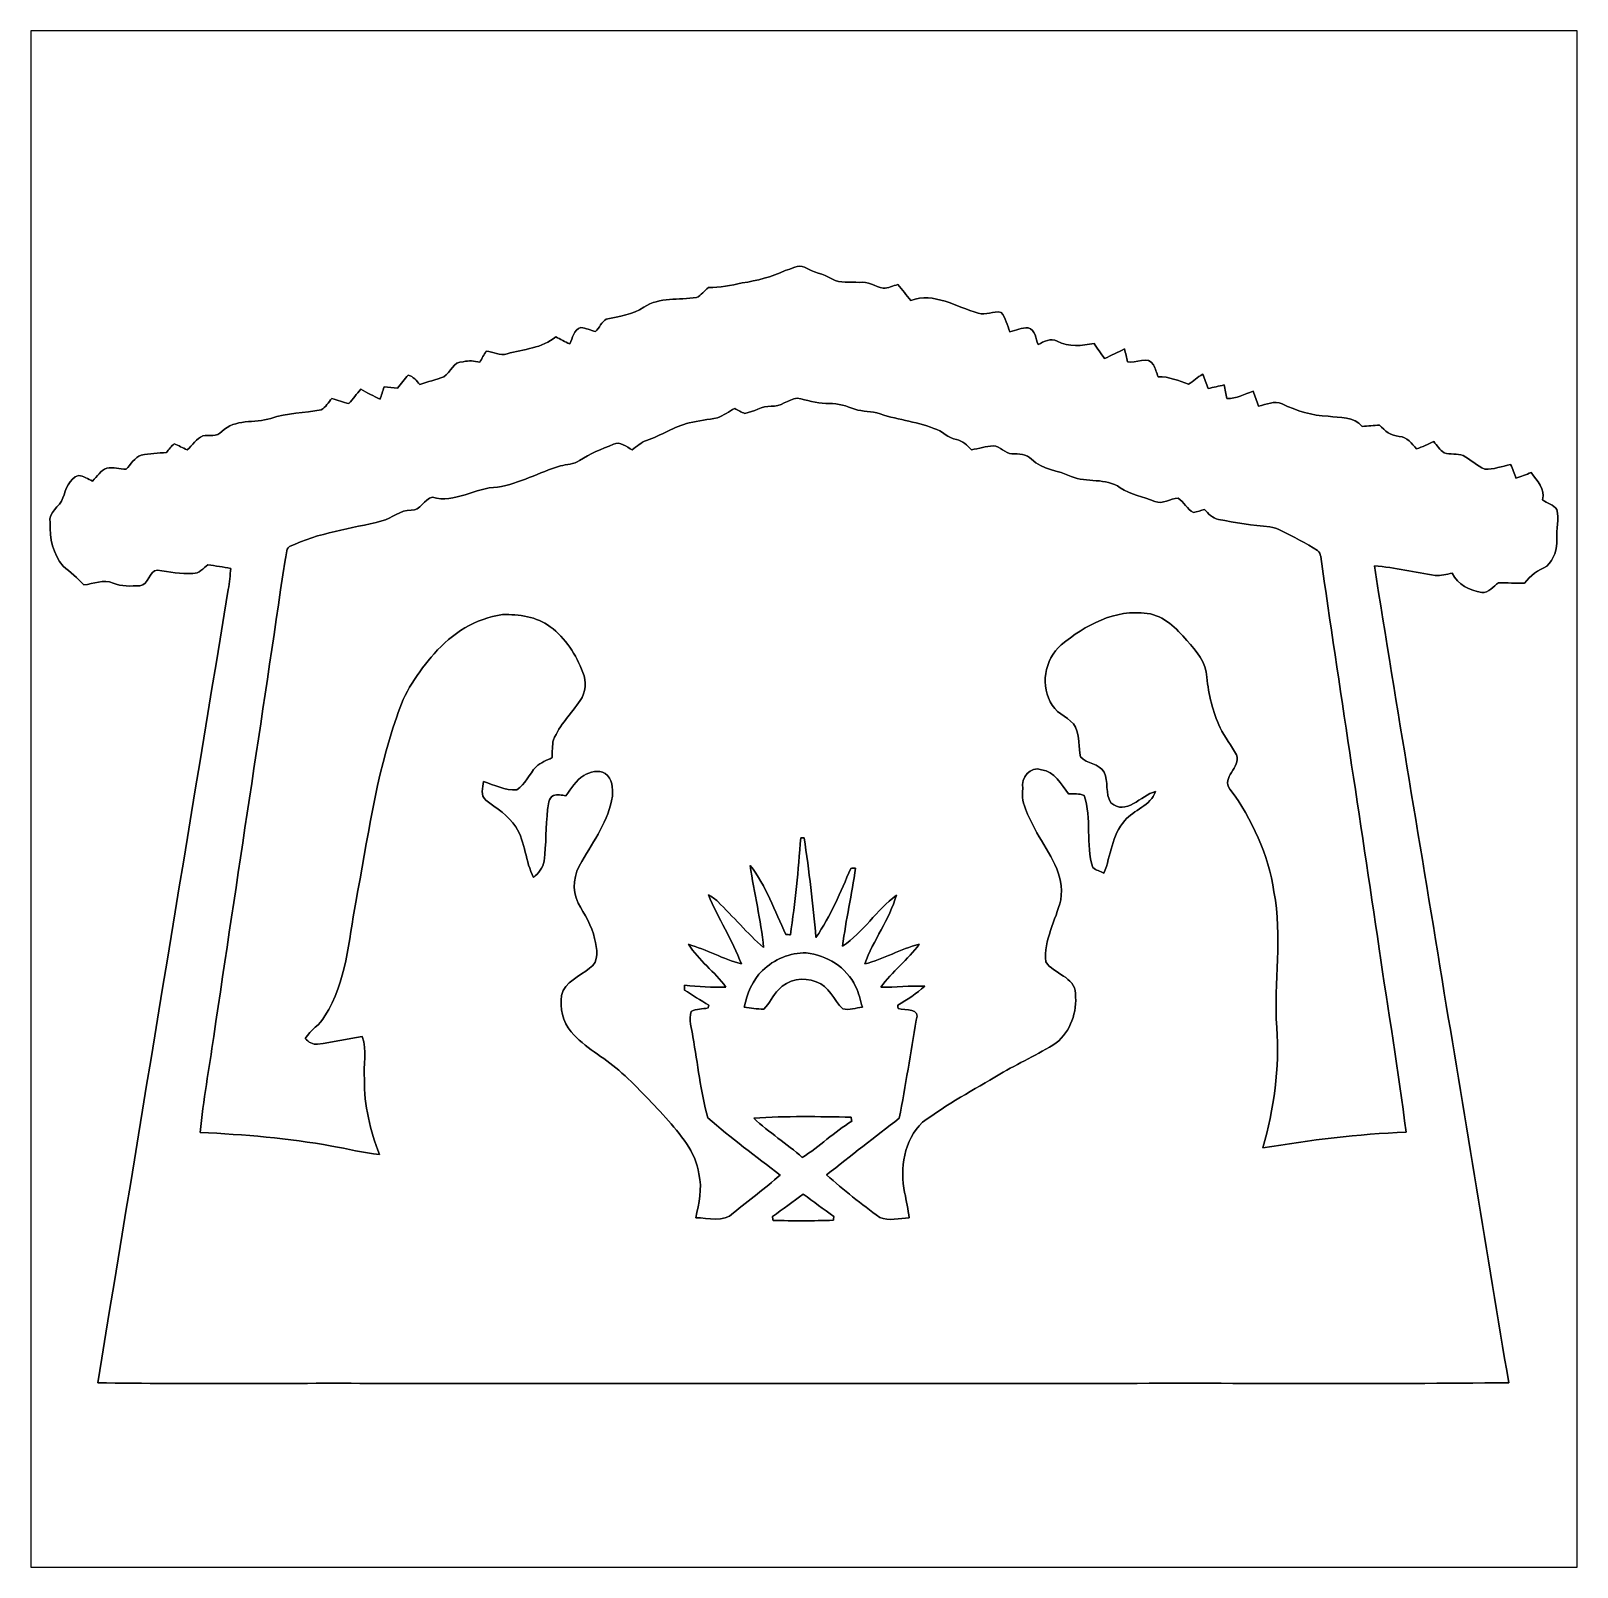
# Model space of a CAD drawing. Header units: centimetres. Extents: x -16.8 to 16.8, y -16.7 to 16.7.
import ezdxf

# ---------------------------------------------------------------- set-up
doc = ezdxf.new("R2010")
doc.units = ezdxf.units.CM
doc.header["$MEASUREMENT"] = 0
doc.layers.add('Layer 1', color=7, linetype='Continuous')

msp = doc.modelspace()

# ---------------------------------------------------------------- linework, layer by layer
at = {"layer": 'Layer 1', "color": 7}
for points, knots in [([(-16.77458, 16.66875), (-16.77458, 16.66875), (16.77458, 16.66875), (16.77458, 16.66875), (16.77458, 16.66875), (16.77458, 16.66875), (16.77458, -16.66875), (16.77458, -16.66875), (16.77458, -16.66875), (16.77458, -16.66875), (-16.77458, -16.66875), (-16.77458, -16.66875), (-16.77458, -16.66875), (-16.77458, -16.66875), (-16.77458, 16.66875), (-16.77458, 16.66875), (-16.77458, 16.66875), (-16.77458, 16.66875), (-16.77458, 16.66875), (-16.77458, 16.66875)], [0, 0, 0, 0, 0.16666667, 0.16666667, 0.16666667, 0.16666667, 0.33333333, 0.33333333, 0.33333333, 0.33333333, 0.5, 0.5, 0.5, 0.5, 0.66666667, 0.66666667, 0.66666667, 0.66666667, 1, 1, 1, 1]), ([(-0.40711, 11.47057), (-0.70026, 11.32628), (-1.02129, 11.24973), (-1.34232, 11.19964), (-1.34232, 11.19964), (-1.58186, 11.13896), (-1.82598, 11.10227), (-2.07292, 11.10227), (-2.07292, 11.10227), (-2.16288, 11.03313), (-2.22779, 10.92517), (-2.33574, 10.88214), (-2.33574, 10.88214), (-2.71533, 10.82358), (-3.13619, 10.89907), (-3.47274, 10.67329), (-3.47274, 10.67329), (-3.71722, 10.51419), (-4.00897, 10.46727), (-4.28907, 10.41506), (-4.28907, 10.41506), (-4.39173, 10.35191), (-4.44006, 10.22773), (-4.5212, 10.14271), (-4.5212, 10.14271), (-4.62739, 10.17305), (-4.73075, 10.22103), (-4.84223, 10.22879), (-4.84223, 10.22879), (-4.9971, 10.18822), (-5.02179, 10.0009), (-5.08212, 9.87672), (-5.08212, 9.87672), (-5.18689, 9.92117), (-5.28708, 9.97514), (-5.38551, 10.03229), (-5.38551, 10.03229), (-5.67866, 9.77829), (-6.08542, 9.76559), (-6.44278, 9.66117), (-6.44278, 9.66117), (-6.59412, 9.61214), (-6.74652, 9.70139), (-6.89469, 9.71691), (-6.89469, 9.71691), (-6.94231, 9.63895), (-6.98853, 9.56063), (-7.03651, 9.48302), (-7.03651, 9.48302), (-7.15363, 9.50277), (-7.27569, 9.525), (-7.39211, 9.48655), (-7.39211, 9.48655), (-7.61224, 9.49995), (-7.66516, 9.26324), (-7.81332, 9.16199), (-7.81332, 9.16199), (-7.98124, 9.09144), (-8.16363, 9.06321), (-8.33367, 8.9976), (-8.33367, 8.9976), (-8.40987, 9.07274), (-8.47619, 9.17081), (-8.58591, 9.19762), (-8.58591, 9.19762), (-8.67339, 9.11401), (-8.74113, 9.01241), (-8.81733, 8.91893), (-8.81733, 8.91893), (-8.91646, 8.92704), (-9.01383, 8.9341), (-9.1126, 8.94186), (-9.1126, 8.94186), (-9.14047, 8.85261), (-9.16799, 8.763), (-9.19727, 8.6741), (-9.19727, 8.6741), (-9.34014, 8.74148), (-9.47843, 8.81803), (-9.61813, 8.89176), (-9.61813, 8.89176), (-9.70456, 8.78875), (-9.78923, 8.68468), (-9.87354, 8.57991), (-9.87354, 8.57991), (-9.99878, 8.61201), (-10.12155, 8.64905), (-10.24326, 8.69174), (-10.24326, 8.69174), (-10.3184, 8.60813), (-10.3759, 8.50053), (-10.47785, 8.44691), (-10.47785, 8.44691), (-10.84051, 8.37565), (-11.21622, 8.37812), (-11.5697, 8.26029), (-11.5697, 8.26029), (-11.92036, 8.14952), (-12.34793, 8.25782), (-12.63156, 7.97701), (-12.63156, 7.97701), (-12.74092, 7.85389), (-12.90426, 7.90504), (-13.04466, 7.88247), (-13.04466, 7.88247), (-13.18754, 7.82214), (-13.26339, 7.66904), (-13.38792, 7.58084), (-13.38792, 7.58084), (-13.48423, 7.61506), (-13.56854, 7.67715), (-13.66767, 7.70467), (-13.66767, 7.70467), (-13.73364, 7.65492), (-13.78056, 7.58613), (-13.83136, 7.52228), (-13.83136, 7.52228), (-14.01374, 7.50147), (-14.20036, 7.50217), (-14.37993, 7.46231), (-14.37993, 7.46231), (-14.52704, 7.41221), (-14.60324, 7.2584), (-14.70978, 7.15716), (-14.70978, 7.15716), (-14.84806, 7.16139), (-14.98847, 7.20584), (-15.12711, 7.18291), (-15.12711, 7.18291), (-15.26258, 7.13211), (-15.3416, 6.99876), (-15.43932, 6.89963), (-15.43932, 6.89963), (-15.53774, 6.94514), (-15.63264, 7.01005), (-15.74271, 7.02204), (-15.74271, 7.02204), (-15.9445, 6.95396), (-16.01893, 6.71618), (-16.07891, 6.5338), (-16.07891, 6.5338), (-16.14382, 6.33518), (-16.40946, 6.23076), (-16.35901, 5.9944), (-16.35901, 5.9944), (-16.37418, 5.65891), (-16.29304, 5.31671), (-16.07714, 5.05495), (-16.07714, 5.05495), (-15.92192, 4.92372), (-15.76211, 4.79637), (-15.62488, 4.64467), (-15.62488, 4.64467), (-15.41709, 4.6669), (-15.19873, 4.77908), (-14.99306, 4.68524), (-14.99306, 4.68524), (-14.80926, 4.60657), (-14.60571, 4.61892), (-14.41097, 4.62915), (-14.41097, 4.62915), (-14.21448, 4.64608), (-14.22294, 4.953), (-14.02609, 4.96641), (-14.02609, 4.96641), (-13.77103, 4.93677), (-13.51986, 4.87186), (-13.26021, 4.8962), (-13.26021, 4.8962), (-13.12439, 4.88527), (-13.03831, 5.01403), (-12.93601, 5.08), (-12.93601, 5.08), (-12.76879, 5.0606), (-12.60334, 5.03132), (-12.43718, 5.00556), (-12.43718, 5.00556), (-12.45129, 4.85281), (-12.46576, 4.70006), (-12.49151, 4.54836), (-12.49151, 4.54836), (-13.43625, -1.19133), (-14.38416, -6.93032), (-15.32326, -12.67072), (-15.32326, -12.67072), (-13.30254, -12.69753), (-11.28148, -12.67495), (-9.26042, -12.68236), (-9.26042, -12.68236), (-3.85128, -12.68236), (1.55822, -12.68236), (6.96736, -12.68236), (6.96736, -12.68236), (9.74196, -12.67319), (12.51726, -12.70071), (15.29186, -12.66825), (15.29186, -12.66825), (14.81137, -9.85132), (14.36405, -7.0291), (13.89239, -4.2104), (13.89239, -4.2104), (13.39215, -1.11972), (12.86369, 1.96674), (12.37686, 5.05954), (12.37686, 5.05954), (12.82136, 5.02391), (13.25704, 4.92054), (13.6973, 4.85316), (13.6973, 4.85316), (13.82183, 4.83517), (13.94319, 4.88244), (14.06525, 4.89903), (14.06525, 4.89903), (14.18837, 4.65243), (14.44484, 4.52614), (14.70484, 4.47851), (14.70484, 4.47851), (14.85618, 4.47181), (14.95742, 4.61257), (15.07031, 4.69053), (15.07031, 4.69053), (15.25658, 4.68983), (15.44461, 4.68559), (15.63158, 4.68383), (15.63158, 4.68383), (15.75964, 4.84928), (15.9325, 4.96605), (16.12053, 5.05248), (16.12053, 5.05248), (16.26552, 5.20735), (16.35831, 5.4229), (16.33467, 5.63951), (16.33467, 5.63951), (16.32056, 5.85329), (16.39076, 6.07307), (16.33502, 6.28227), (16.33502, 6.28227), (16.25812, 6.38281), (16.12865, 6.42267), (16.02669, 6.49041), (16.02669, 6.49041), (16.09725, 6.72641), (15.9004, 6.90527), (15.77975, 7.08272), (15.77975, 7.08272), (15.66862, 7.04356), (15.55926, 7.00052), (15.44884, 6.96066), (15.44884, 6.96066), (15.4118, 7.06085), (15.37441, 7.16033), (15.33349, 7.2584), (15.33349, 7.2584), (15.14722, 7.22277), (14.96166, 7.14834), (14.77045, 7.1568), (14.77045, 7.1568), (14.60112, 7.23089), (14.46918, 7.37129), (14.30267, 7.45102), (14.30267, 7.45102), (14.17108, 7.49829), (14.02256, 7.47007), (13.89133, 7.51417), (13.89133, 7.51417), (13.79573, 7.57308), (13.73611, 7.67256), (13.66485, 7.75617), (13.66485, 7.75617), (13.54208, 7.69937), (13.42037, 7.63905), (13.2909, 7.59848), (13.2909, 7.59848), (13.19107, 7.72089), (13.08135, 7.84578), (12.91696, 7.86977), (12.91696, 7.86977), (12.73669, 7.88), (12.60122, 7.98936), (12.48904, 8.11636), (12.48904, 8.11636), (12.36345, 8.10542), (12.23927, 8.09307), (12.11404, 8.08426), (12.11404, 8.08426), (11.93447, 8.30192), (11.62544, 8.26735), (11.37497, 8.30686), (11.37497, 8.30686), (11.02572, 8.31568), (10.6874, 8.42716), (10.37378, 8.57356), (10.37378, 8.57356), (10.20939, 8.66034), (10.02912, 8.55451), (9.86155, 8.52805), (9.86155, 8.52805), (9.82274, 8.63565), (9.78606, 8.74289), (9.74654, 8.85014), (9.74654, 8.85014), (9.55992, 8.78381), (9.3793, 8.69068), (9.17575, 8.69033), (9.17575, 8.69033), (9.15635, 8.78911), (9.138, 8.88788), (9.11966, 8.98631), (9.11966, 8.98631), (9.00183, 8.96197), (8.88753, 8.93551), (8.77111, 8.90729), (8.77111, 8.90729), (8.73196, 9.01171), (8.69209, 9.11578), (8.64905, 9.21844), (8.64905, 9.21844), (8.54004, 9.15529), (8.45044, 9.06427), (8.34214, 9.00148), (8.34214, 9.00148), (8.12624, 9.06851), (7.92057, 9.18034), (7.68456, 9.15987), (7.68456, 9.15987), (7.65104, 9.24842), (7.6267, 9.33979), (7.58366, 9.42375), (7.58366, 9.42375), (7.47712, 9.62554), (7.19032, 9.44809), (7.02275, 9.48725), (7.02275, 9.48725), (7.00017, 9.58039), (6.97759, 9.67352), (6.95501, 9.7663), (6.95501, 9.7663), (6.80967, 9.69962), (6.66891, 9.62378), (6.52216, 9.56063), (6.52216, 9.56063), (6.4449, 9.66964), (6.3687, 9.77865), (6.29285, 9.88766), (6.29285, 9.88766), (6.02968, 9.83262), (5.74181, 9.8044), (5.49592, 9.93316), (5.49592, 9.93316), (5.3527, 10.00866), (5.20594, 9.92822), (5.08071, 9.86014), (5.08071, 9.86014), (5.02708, 9.98926), (5.02708, 10.18611), (4.86304, 10.22244), (4.86304, 10.22244), (4.72757, 10.2295), (4.59846, 10.17552), (4.46969, 10.14095), (4.46969, 10.14095), (4.40443, 10.27853), (4.38291, 10.44504), (4.27567, 10.55758), (4.27567, 10.55758), (4.10986, 10.6105), (3.94441, 10.47891), (3.77931, 10.54382), (3.77931, 10.54382), (3.30694, 10.6747), (2.82011, 11.00914), (2.31669, 10.81899), (2.31669, 10.81899), (2.22391, 10.93576), (2.13325, 11.05394), (2.03553, 11.16612), (2.03553, 11.16612), (1.93075, 11.13614), (1.82809, 11.08534), (1.71732, 11.08675), (1.71732, 11.08675), (1.54164, 11.12167), (1.38465, 11.23632), (1.19768, 11.21128), (1.19768, 11.21128), (1.00154, 11.23103), (0.78211, 11.176), (0.60607, 11.2903), (0.60607, 11.2903), (0.41663, 11.39719), (0.19756, 11.43212), (0.00882, 11.54112), (0.00882, 11.54112), (-0.12806, 11.61062), (-0.27693, 11.49385), (-0.40711, 11.47057)], [0, 0, 0, 0, 0.01, 0.01, 0.01, 0.01, 0.02, 0.02, 0.02, 0.02, 0.03, 0.03, 0.03, 0.03, 0.04, 0.04, 0.04, 0.04, 0.05, 0.05, 0.05, 0.05, 0.06, 0.06, 0.06, 0.06, 0.07, 0.07, 0.07, 0.07, 0.08, 0.08, 0.08, 0.08, 0.09, 0.09, 0.09, 0.09, 0.1, 0.1, 0.1, 0.1, 0.11, 0.11, 0.11, 0.11, 0.12, 0.12, 0.12, 0.12, 0.13, 0.13, 0.13, 0.13, 0.14, 0.14, 0.14, 0.14, 0.15, 0.15, 0.15, 0.15, 0.16, 0.16, 0.16, 0.16, 0.17, 0.17, 0.17, 0.17, 0.18, 0.18, 0.18, 0.18, 0.19, 0.19, 0.19, 0.19, 0.2, 0.2, 0.2, 0.2, 0.21, 0.21, 0.21, 0.21, 0.22, 0.22, 0.22, 0.22, 0.23, 0.23, 0.23, 0.23, 0.24, 0.24, 0.24, 0.24, 0.25, 0.25, 0.25, 0.25, 0.26, 0.26, 0.26, 0.26, 0.27, 0.27, 0.27, 0.27, 0.28, 0.28, 0.28, 0.28, 0.29, 0.29, 0.29, 0.29, 0.3, 0.3, 0.3, 0.3, 0.31, 0.31, 0.31, 0.31, 0.32, 0.32, 0.32, 0.32, 0.33, 0.33, 0.33, 0.33, 0.34, 0.34, 0.34, 0.34, 0.35, 0.35, 0.35, 0.35, 0.36, 0.36, 0.36, 0.36, 0.37, 0.37, 0.37, 0.37, 0.38, 0.38, 0.38, 0.38, 0.39, 0.39, 0.39, 0.39, 0.4, 0.4, 0.4, 0.4, 0.41, 0.41, 0.41, 0.41, 0.42, 0.42, 0.42, 0.42, 0.43, 0.43, 0.43, 0.43, 0.44, 0.44, 0.44, 0.44, 0.45, 0.45, 0.45, 0.45, 0.46, 0.46, 0.46, 0.46, 0.47, 0.47, 0.47, 0.47, 0.48, 0.48, 0.48, 0.48, 0.49, 0.49, 0.49, 0.49, 0.5, 0.5, 0.5, 0.5, 0.51, 0.51, 0.51, 0.51, 0.52, 0.52, 0.52, 0.52, 0.53, 0.53, 0.53, 0.53, 0.54, 0.54, 0.54, 0.54, 0.55, 0.55, 0.55, 0.55, 0.56, 0.56, 0.56, 0.56, 0.57, 0.57, 0.57, 0.57, 0.58, 0.58, 0.58, 0.58, 0.59, 0.59, 0.59, 0.59, 0.6, 0.6, 0.6, 0.6, 0.61, 0.61, 0.61, 0.61, 0.62, 0.62, 0.62, 0.62, 0.63, 0.63, 0.63, 0.63, 0.64, 0.64, 0.64, 0.64, 0.65, 0.65, 0.65, 0.65, 0.66, 0.66, 0.66, 0.66, 0.67, 0.67, 0.67, 0.67, 0.68, 0.68, 0.68, 0.68, 0.69, 0.69, 0.69, 0.69, 0.7, 0.7, 0.7, 0.7, 0.71, 0.71, 0.71, 0.71, 0.72, 0.72, 0.72, 0.72, 0.73, 0.73, 0.73, 0.73, 0.74, 0.74, 0.74, 0.74, 0.75, 0.75, 0.75, 0.75, 0.76, 0.76, 0.76, 0.76, 0.77, 0.77, 0.77, 0.77, 0.78, 0.78, 0.78, 0.78, 0.79, 0.79, 0.79, 0.79, 0.8, 0.8, 0.8, 0.8, 0.81, 0.81, 0.81, 0.81, 0.82, 0.82, 0.82, 0.82, 0.83, 0.83, 0.83, 0.83, 0.84, 0.84, 0.84, 0.84, 0.85, 0.85, 0.85, 0.85, 0.86, 0.86, 0.86, 0.86, 0.87, 0.87, 0.87, 0.87, 0.88, 0.88, 0.88, 0.88, 0.89, 0.89, 0.89, 0.89, 0.9, 0.9, 0.9, 0.9, 0.91, 0.91, 0.91, 0.91, 0.92, 0.92, 0.92, 0.92, 0.93, 0.93, 0.93, 0.93, 0.94, 0.94, 0.94, 0.94, 0.95, 0.95, 0.95, 0.95, 0.96, 0.96, 0.96, 0.96, 0.97, 0.97, 0.97, 0.97, 0.98, 0.98, 0.98, 0.98, 1, 1, 1, 1]), ([(-0.14852, 8.69668), (0.06103, 8.66563), (0.26247, 8.58167), (0.47731, 8.58661), (0.47731, 8.58661), (0.66993, 8.59014), (0.86078, 8.55557), (1.03752, 8.47972), (1.03752, 8.47972), (1.20862, 8.40811), (1.39841, 8.42222), (1.57692, 8.38165), (1.57692, 8.38165), (1.9812, 8.23419), (2.419, 8.20314), (2.81905, 8.03981), (2.81905, 8.03981), (3.00037, 7.99324), (3.12314, 7.83026), (3.30976, 7.79886), (3.30976, 7.79886), (3.44805, 7.7784), (3.54365, 7.67292), (3.63573, 7.57802), (3.63573, 7.57802), (3.79342, 7.60836), (3.94935, 7.6514), (4.11057, 7.6641), (4.11057, 7.6641), (4.26085, 7.65387), (4.35857, 7.49829), (4.51097, 7.493), (4.51097, 7.493), (4.65737, 7.48665), (4.82953, 7.49053), (4.93924, 7.37376), (4.93924, 7.37376), (5.16819, 7.14022), (5.51674, 7.13705), (5.7972, 6.9977), (5.7972, 6.9977), (6.13798, 6.85553), (6.54967, 6.98041), (6.85871, 6.7564), (6.85871, 6.7564), (7.08836, 6.60894), (7.36036, 6.55955), (7.61012, 6.45654), (7.61012, 6.45654), (7.78827, 6.38739), (7.94632, 6.51792), (8.11883, 6.53062), (8.11883, 6.53062), (8.24583, 6.4456), (8.31109, 6.28227), (8.45326, 6.21947), (8.45326, 6.21947), (8.53405, 6.229), (8.60989, 6.26145), (8.68715, 6.28544), (8.68715, 6.28544), (8.77323, 6.19548), (8.86248, 6.09247), (8.99195, 6.06919), (8.99195, 6.06919), (9.36061, 5.99264), (9.73384, 5.9436), (10.10814, 5.90303), (10.10814, 5.90303), (10.1921, 5.89421), (10.27395, 5.86916), (10.34944, 5.83036), (10.34944, 5.83036), (10.61649, 5.68713), (10.8906, 5.55519), (11.14566, 5.39044), (11.14566, 5.39044), (11.19329, 5.36469), (11.20105, 5.30754), (11.21128, 5.25956), (11.21128, 5.25956), (11.62332, 2.42076), (12.06112, -0.41451), (12.48198, -3.25191), (12.48198, -3.25191), (12.67142, -4.57941), (12.90179, -5.90127), (13.06266, -7.23265), (13.06266, -7.23265), (12.01984, -7.2644), (10.9855, -7.40551), (9.95751, -7.57379), (9.95751, -7.57379), (10.19986, -6.72536), (10.32051, -5.83953), (10.25631, -4.95688), (10.25631, -4.95688), (10.19457, -3.97651), (10.38437, -2.98556), (10.19704, -2.01295), (10.19704, -2.01295), (10.07357, -1.20474), (9.72855, -0.43921), (9.24242, 0.21484), (9.24242, 0.21484), (9.04487, 0.46496), (9.48408, 0.6858), (9.38389, 0.95497), (9.38389, 0.95497), (9.27559, 1.15852), (9.1313, 1.34126), (9.02758, 1.54764), (9.02758, 1.54764), (8.86954, 1.89301), (8.77676, 2.26554), (8.7436, 2.64336), (8.7436, 2.64336), (8.73125, 2.96298), (8.51147, 3.21522), (8.30933, 3.44064), (8.30933, 3.44064), (8.08002, 3.70064), (7.81262, 3.98286), (7.44784, 4.0259), (7.44784, 4.0259), (6.75252, 4.12644), (6.09741, 3.77331), (5.58236, 3.34257), (5.58236, 3.34257), (5.21617, 3.02824), (5.11528, 2.43699), (5.38833, 2.03341), (5.38833, 2.03341), (5.50545, 1.82386), (5.78414, 1.77094), (5.8928, 1.55575), (5.8928, 1.55575), (5.9884, 1.35537), (5.94889, 1.12395), (6.00075, 0.91228), (6.00075, 0.91228), (6.13904, 0.75988), (6.39833, 0.7747), (6.50981, 0.58349), (6.50981, 0.58349), (6.61176, 0.37712), (6.53062, 0.11536), (6.65797, -0.08149), (6.65797, -0.08149), (6.98817, -0.37394), (7.30673, 0.07796), (7.62741, 0.16439), (7.62741, 0.16439), (7.52369, -0.14605), (7.15927, -0.23424), (6.9596, -0.46814), (6.9596, -0.46814), (6.67314, -0.78528), (6.6615, -1.23119), (6.50875, -1.61008), (6.50875, -1.61008), (6.42197, -1.56104), (6.33977, -1.55011), (6.26639, -1.49013), (6.26639, -1.49013), (6.10905, -0.98108), (6.24522, -0.42686), (6.07836, 0.07867), (6.07836, 0.07867), (5.97147, 0.12488), (5.85082, 0.10336), (5.73758, 0.11112), (5.73758, 0.11112), (5.58165, 0.31644), (5.43666, 0.60043), (5.15232, 0.63606), (5.15232, 0.63606), (4.91172, 0.72637), (4.69582, 0.45791), (4.74627, 0.22895), (4.74627, 0.22895), (4.69371, -0.12559), (4.90926, -0.43109), (5.05354, -0.73343), (5.05354, -0.73343), (5.30013, -1.18428), (5.67549, -1.63583), (5.5693, -2.18863), (5.5693, -2.18863), (5.46488, -2.63701), (5.19853, -3.05682), (5.24581, -3.53448), (5.24581, -3.53448), (5.41443, -3.80294), (5.88116, -3.8548), (5.88892, -4.22381), (5.88892, -4.22381), (5.92914, -4.61716), (5.78485, -5.04155), (5.47299, -5.29414), (5.47299, -5.29414), (5.07788, -5.54426), (4.64926, -5.73546), (4.24709, -5.97394), (4.24709, -5.97394), (3.68229, -6.31155), (3.0988, -6.62305), (2.56963, -7.01675), (2.56963, -7.01675), (2.17487, -7.40163), (2.07151, -8.01723), (2.18405, -8.54287), (2.18405, -8.54287), (2.22462, -8.72419), (2.25707, -8.90693), (2.28318, -9.09108), (2.28318, -9.09108), (2.07151, -9.0992), (1.84256, -9.16517), (1.64289, -9.08085), (1.64289, -9.08085), (1.24566, -8.79087), (0.85831, -8.48466), (0.49107, -8.15728), (0.49107, -8.15728), (1.01565, -7.74629), (1.53741, -7.33213), (2.06728, -6.9282), (2.06728, -6.9282), (2.20698, -6.22159), (2.3114, -5.50827), (2.4317, -4.79813), (2.4317, -4.79813), (2.54318, -4.53284), (2.20133, -4.59317), (2.04576, -4.54342), (2.04576, -4.54342), (2.04258, -4.52684), (2.03588, -4.49404), (2.03271, -4.47746), (2.03271, -4.47746), (2.24014, -4.35504), (2.44087, -4.22099), (2.61937, -4.05836), (2.61937, -4.05836), (2.30152, -4.05589), (1.98473, -4.08234), (1.66723, -4.08658), (1.66723, -4.08658), (1.905, -3.73874), (2.26095, -3.49356), (2.50119, -3.14889), (2.50119, -3.14889), (2.09374, -3.25543), (1.72544, -3.47451), (1.31798, -3.58034), (1.31798, -3.58034), (1.50319, -3.06317), (1.85349, -2.61585), (2.00448, -2.08633), (2.00448, -2.08633), (1.57339, -2.40806), (1.28976, -2.89772), (0.83679, -3.19017), (0.83679, -3.19017), (0.90876, -2.6229), (1.0414, -2.06551), (1.11866, -1.49931), (1.11866, -1.49931), (1.09255, -1.50107), (1.04034, -1.50389), (1.01424, -1.5053), (1.01424, -1.5053), (0.79304, -2.01824), (0.57926, -2.54282), (0.26, -3.0039), (0.26, -3.0039), (0.19085, -2.28212), (0.11254, -1.56034), (0.00353, -0.84384), (0.00353, -0.84384), (-0.01517, -0.84349), (-0.05256, -0.84279), (-0.07126, -0.84243), (-0.07126, -0.84243), (-0.12065, -1.54587), (-0.19085, -2.24825), (-0.29492, -2.94605), (-0.29492, -2.94605), (-0.31997, -2.94428), (-0.37042, -2.94111), (-0.39582, -2.9397), (-0.39582, -2.9397), (-0.63253, -2.4317), (-0.81703, -1.88489), (-1.16981, -1.44216), (-1.16981, -1.44216), (-1.0862, -2.0387), (-0.93169, -2.62467), (-0.87665, -3.22509), (-0.87665, -3.22509), (-1.23155, -2.91571), (-1.53599, -2.55341), (-1.87149, -2.22426), (-1.87149, -2.22426), (-1.93287, -2.16711), (-2.00272, -2.12055), (-2.07363, -2.07716), (-2.07363, -2.07716), (-1.86549, -2.59186), (-1.55434, -3.05929), (-1.35855, -3.57999), (-1.35855, -3.57999), (-1.75507, -3.47451), (-2.11596, -3.26849), (-2.50896, -3.15348), (-2.50896, -3.15348), (-2.28494, -3.50308), (-1.93781, -3.74862), (-1.69298, -4.08129), (-1.69298, -4.08129), (-1.99319, -4.09469), (-2.29376, -4.07035), (-2.59256, -4.04213), (-2.59256, -4.04213), (-2.59256, -4.06823), (-2.59292, -4.11974), (-2.59327, -4.14584), (-2.59327, -4.14584), (-2.419, -4.25768), (-2.24331, -4.36704), (-2.06622, -4.47499), (-2.06622, -4.47499), (-2.06975, -4.4898), (-2.07716, -4.52014), (-2.08104, -4.53531), (-2.08104, -4.53531), (-2.20274, -4.5593), (-2.33433, -4.55507), (-2.44793, -4.61081), (-2.44793, -4.61081), (-2.5146, -4.79072), (-2.42499, -4.98299), (-2.413, -5.16396), (-2.413, -5.16396), (-2.2987, -5.74746), (-2.25496, -6.34612), (-2.08315, -6.91691), (-2.08315, -6.91691), (-1.58785, -7.36283), (-1.04211, -7.75053), (-0.51717, -8.16151), (-0.51717, -8.16151), (-0.84455, -8.44797), (-1.19098, -8.7122), (-1.53106, -8.98349), (-1.53106, -8.98349), (-1.74484, -9.20291), (-2.07539, -9.08509), (-2.34738, -9.08791), (-2.34738, -9.08791), (-2.28635, -8.77535), (-2.19992, -8.45256), (-2.28177, -8.13541), (-2.28177, -8.13541), (-2.34985, -7.64822), (-2.68958, -7.27251), (-3.00108, -6.91727), (-3.00108, -6.91727), (-3.32528, -6.56026), (-3.65654, -6.20854), (-4.01638, -5.8868), (-4.01638, -5.8868), (-4.35046, -5.59435), (-4.76462, -5.39679), (-5.05107, -5.05143), (-5.05107, -5.05143), (-5.23663, -4.83764), (-5.29908, -4.53708), (-5.26274, -4.26226), (-5.26274, -4.26226), (-5.19077, -3.96205), (-4.86234, -3.85339), (-4.65455, -3.66818), (-4.65455, -3.66818), (-4.42454, -3.53871), (-4.49933, -3.23779), (-4.54343, -3.02966), (-4.54343, -3.02966), (-4.60234, -2.74884), (-4.76709, -2.50684), (-4.89973, -2.25778), (-4.89973, -2.25778), (-5.04684, -1.97344), (-4.99674, -1.61502), (-4.81965, -1.35537), (-4.81965, -1.35537), (-4.56459, -0.90276), (-4.23474, -0.46849), (-4.15643, 0.05821), (-4.15643, 0.05821), (-4.14196, 0.22966), (-4.16031, 0.44485), (-4.31341, 0.55386), (-4.31341, 0.55386), (-4.45841, 0.64135), (-4.64114, 0.58843), (-4.78014, 0.51223), (-4.78014, 0.51223), (-4.95229, 0.40887), (-5.04825, 0.22507), (-5.16749, 0.07056), (-5.16749, 0.07056), (-5.25709, 0.07902), (-5.35164, 0.11112), (-5.43878, 0.07655), (-5.43878, 0.07655), (-5.54531, 0.0187), (-5.54567, -0.12665), (-5.56225, -0.22789), (-5.56225, -0.22789), (-5.60634, -0.59902), (-5.58906, -0.97614), (-5.64056, -1.34726), (-5.64056, -1.34726), (-5.66032, -1.49507), (-5.76263, -1.60937), (-5.86987, -1.70427), (-5.86987, -1.70427), (-6.04414, -1.35502), (-6.04802, -0.94368), (-6.24946, -0.60537), (-6.24946, -0.60537), (-6.41703, -0.36019), (-6.67138, -0.19791), (-6.90421, -0.02258), (-6.90421, -0.02258), (-7.03192, 0.07338), (-6.96172, 0.24765), (-6.95396, 0.38206), (-6.95396, 0.38206), (-6.71865, 0.30127), (-6.48723, 0.1845), (-6.23076, 0.19544), (-6.23076, 0.19544), (-6.04767, 0.32279), (-5.96336, 0.5401), (-5.81343, 0.69921), (-5.81343, 0.69921), (-5.71535, 0.79446), (-5.58236, 0.83714), (-5.46241, 0.89711), (-5.46241, 0.89711), (-5.45959, 1.02623), (-5.46629, 1.15852), (-5.43701, 1.28482), (-5.43701, 1.28482), (-5.30084, 1.60479), (-5.05213, 1.85667), (-4.85458, 2.13748), (-4.85458, 2.13748), (-4.73498, 2.31387), (-4.71911, 2.55164), (-4.79848, 2.74779), (-4.79848, 2.74779), (-4.94559, 3.12914), (-5.17454, 3.49109), (-5.5058, 3.73803), (-5.5058, 3.73803), (-5.80214, 3.95781), (-6.18349, 4.0132), (-6.54297, 4.00085), (-6.54297, 4.00085), (-7.12082, 3.91795), (-7.64681, 3.59445), (-8.02217, 3.15348), (-8.02217, 3.15348), (-8.37459, 2.75343), (-8.68574, 2.29799), (-8.83708, 1.78153), (-8.83708, 1.78153), (-9.29181, 0.48119), (-9.47279, -0.89076), (-9.72503, -2.23943), (-9.72503, -2.23943), (-9.88695, -3.07411), (-9.92681, -3.97016), (-10.39389, -4.70782), (-10.39389, -4.70782), (-10.49726, -4.90326), (-10.71104, -5.00627), (-10.8204, -5.19677), (-10.8204, -5.19677), (-10.75619, -5.27368), (-10.66024, -5.33788), (-10.55511, -5.32095), (-10.55511, -5.32095), (-10.23161, -5.27897), (-9.9127, -5.20735), (-9.59026, -5.1562), (-9.59026, -5.1562), (-9.46926, -5.45112), (-9.56486, -5.77815), (-9.53735, -6.08647), (-9.53735, -6.08647), (-9.54864, -6.64739), (-9.40788, -7.19526), (-9.2135, -7.71701), (-9.2135, -7.71701), (-9.56239, -7.67997), (-9.90283, -7.59143), (-10.24819, -7.53216), (-10.24819, -7.53216), (-11.18976, -7.35824), (-12.14649, -7.28345), (-13.10181, -7.23618), (-13.10181, -7.23618), (-13.03584, -6.53732), (-12.90849, -5.84623), (-12.80689, -5.15232), (-12.80689, -5.15232), (-12.29819, -1.70498), (-11.76549, 1.73849), (-11.26137, 5.18619), (-11.26137, 5.18619), (-11.22327, 5.26979), (-11.25538, 5.42008), (-11.16118, 5.47864), (-11.16118, 5.47864), (-10.53148, 5.78167), (-9.83051, 5.86528), (-9.15988, 6.03321), (-9.15988, 6.03321), (-8.94115, 6.09), (-8.76053, 6.27909), (-8.52523, 6.26569), (-8.52523, 6.26569), (-8.32097, 6.25016), (-8.24371, 6.51439), (-8.06203, 6.54861), (-8.06203, 6.54861), (-7.57802, 6.40327), (-7.1307, 6.76804), (-6.64916, 6.76522), (-6.64916, 6.76522), (-6.17291, 6.85165), (-5.74358, 7.08413), (-5.28567, 7.22947), (-5.28567, 7.22947), (-5.14809, 7.26193), (-4.99286, 7.2584), (-4.87327, 7.34483), (-4.87327, 7.34483), (-4.64573, 7.49794), (-4.38714, 7.59284), (-4.13632, 7.69937), (-4.13632, 7.69937), (-3.9878, 7.77416), (-3.85092, 7.63976), (-3.72604, 7.57555), (-3.72604, 7.57555), (-3.62656, 7.64752), (-3.53695, 7.73924), (-3.41983, 7.78263), (-3.41983, 7.78263), (-3.09809, 7.88352), (-2.81799, 8.08426), (-2.48814, 8.16292), (-2.48814, 8.16292), (-2.28776, 8.21372), (-2.08033, 8.22995), (-1.87854, 8.27511), (-1.87854, 8.27511), (-1.74625, 8.32661), (-1.62736, 8.40775), (-1.50389, 8.47725), (-1.50389, 8.47725), (-1.43087, 8.43915), (-1.36137, 8.39188), (-1.28129, 8.36965), (-1.28129, 8.36965), (-1.0855, 8.39576), (-0.91581, 8.53687), (-0.71191, 8.52311), (-0.71191, 8.52311), (-0.50624, 8.50512), (-0.34678, 8.67481), (-0.14852, 8.69668)], [0, 0, 0, 0, 0.00675676, 0.00675676, 0.00675676, 0.00675676, 0.01351351, 0.01351351, 0.01351351, 0.01351351, 0.02027027, 0.02027027, 0.02027027, 0.02027027, 0.02702703, 0.02702703, 0.02702703, 0.02702703, 0.03378378, 0.03378378, 0.03378378, 0.03378378, 0.04054054, 0.04054054, 0.04054054, 0.04054054, 0.0472973, 0.0472973, 0.0472973, 0.0472973, 0.05405405, 0.05405405, 0.05405405, 0.05405405, 0.06081081, 0.06081081, 0.06081081, 0.06081081, 0.06756757, 0.06756757, 0.06756757, 0.06756757, 0.07432432, 0.07432432, 0.07432432, 0.07432432, 0.08108108, 0.08108108, 0.08108108, 0.08108108, 0.08783784, 0.08783784, 0.08783784, 0.08783784, 0.09459459, 0.09459459, 0.09459459, 0.09459459, 0.10135135, 0.10135135, 0.10135135, 0.10135135, 0.10810811, 0.10810811, 0.10810811, 0.10810811, 0.11486486, 0.11486486, 0.11486486, 0.11486486, 0.12162162, 0.12162162, 0.12162162, 0.12162162, 0.12837838, 0.12837838, 0.12837838, 0.12837838, 0.13513514, 0.13513514, 0.13513514, 0.13513514, 0.14189189, 0.14189189, 0.14189189, 0.14189189, 0.14864865, 0.14864865, 0.14864865, 0.14864865, 0.15540541, 0.15540541, 0.15540541, 0.15540541, 0.16216216, 0.16216216, 0.16216216, 0.16216216, 0.16891892, 0.16891892, 0.16891892, 0.16891892, 0.17567568, 0.17567568, 0.17567568, 0.17567568, 0.18243243, 0.18243243, 0.18243243, 0.18243243, 0.18918919, 0.18918919, 0.18918919, 0.18918919, 0.19594595, 0.19594595, 0.19594595, 0.19594595, 0.2027027, 0.2027027, 0.2027027, 0.2027027, 0.20945946, 0.20945946, 0.20945946, 0.20945946, 0.21621622, 0.21621622, 0.21621622, 0.21621622, 0.22297297, 0.22297297, 0.22297297, 0.22297297, 0.22972973, 0.22972973, 0.22972973, 0.22972973, 0.23648649, 0.23648649, 0.23648649, 0.23648649, 0.24324324, 0.24324324, 0.24324324, 0.24324324, 0.25, 0.25, 0.25, 0.25, 0.25675676, 0.25675676, 0.25675676, 0.25675676, 0.26351351, 0.26351351, 0.26351351, 0.26351351, 0.27027027, 0.27027027, 0.27027027, 0.27027027, 0.27702703, 0.27702703, 0.27702703, 0.27702703, 0.28378378, 0.28378378, 0.28378378, 0.28378378, 0.29054054, 0.29054054, 0.29054054, 0.29054054, 0.2972973, 0.2972973, 0.2972973, 0.2972973, 0.30405405, 0.30405405, 0.30405405, 0.30405405, 0.31081081, 0.31081081, 0.31081081, 0.31081081, 0.31756757, 0.31756757, 0.31756757, 0.31756757, 0.32432432, 0.32432432, 0.32432432, 0.32432432, 0.33108108, 0.33108108, 0.33108108, 0.33108108, 0.33783784, 0.33783784, 0.33783784, 0.33783784, 0.34459459, 0.34459459, 0.34459459, 0.34459459, 0.35135135, 0.35135135, 0.35135135, 0.35135135, 0.35810811, 0.35810811, 0.35810811, 0.35810811, 0.36486486, 0.36486486, 0.36486486, 0.36486486, 0.37162162, 0.37162162, 0.37162162, 0.37162162, 0.37837838, 0.37837838, 0.37837838, 0.37837838, 0.38513514, 0.38513514, 0.38513514, 0.38513514, 0.39189189, 0.39189189, 0.39189189, 0.39189189, 0.39864865, 0.39864865, 0.39864865, 0.39864865, 0.40540541, 0.40540541, 0.40540541, 0.40540541, 0.41216216, 0.41216216, 0.41216216, 0.41216216, 0.41891892, 0.41891892, 0.41891892, 0.41891892, 0.42567568, 0.42567568, 0.42567568, 0.42567568, 0.43243243, 0.43243243, 0.43243243, 0.43243243, 0.43918919, 0.43918919, 0.43918919, 0.43918919, 0.44594595, 0.44594595, 0.44594595, 0.44594595, 0.4527027, 0.4527027, 0.4527027, 0.4527027, 0.45945946, 0.45945946, 0.45945946, 0.45945946, 0.46621622, 0.46621622, 0.46621622, 0.46621622, 0.47297297, 0.47297297, 0.47297297, 0.47297297, 0.47972973, 0.47972973, 0.47972973, 0.47972973, 0.48648649, 0.48648649, 0.48648649, 0.48648649, 0.49324324, 0.49324324, 0.49324324, 0.49324324, 0.5, 0.5, 0.5, 0.5, 0.50675676, 0.50675676, 0.50675676, 0.50675676, 0.51351351, 0.51351351, 0.51351351, 0.51351351, 0.52027027, 0.52027027, 0.52027027, 0.52027027, 0.52702703, 0.52702703, 0.52702703, 0.52702703, 0.53378378, 0.53378378, 0.53378378, 0.53378378, 0.54054054, 0.54054054, 0.54054054, 0.54054054, 0.5472973, 0.5472973, 0.5472973, 0.5472973, 0.55405405, 0.55405405, 0.55405405, 0.55405405, 0.56081081, 0.56081081, 0.56081081, 0.56081081, 0.56756757, 0.56756757, 0.56756757, 0.56756757, 0.57432432, 0.57432432, 0.57432432, 0.57432432, 0.58108108, 0.58108108, 0.58108108, 0.58108108, 0.58783784, 0.58783784, 0.58783784, 0.58783784, 0.59459459, 0.59459459, 0.59459459, 0.59459459, 0.60135135, 0.60135135, 0.60135135, 0.60135135, 0.60810811, 0.60810811, 0.60810811, 0.60810811, 0.61486486, 0.61486486, 0.61486486, 0.61486486, 0.62162162, 0.62162162, 0.62162162, 0.62162162, 0.62837838, 0.62837838, 0.62837838, 0.62837838, 0.63513514, 0.63513514, 0.63513514, 0.63513514, 0.64189189, 0.64189189, 0.64189189, 0.64189189, 0.64864865, 0.64864865, 0.64864865, 0.64864865, 0.65540541, 0.65540541, 0.65540541, 0.65540541, 0.66216216, 0.66216216, 0.66216216, 0.66216216, 0.66891892, 0.66891892, 0.66891892, 0.66891892, 0.67567568, 0.67567568, 0.67567568, 0.67567568, 0.68243243, 0.68243243, 0.68243243, 0.68243243, 0.68918919, 0.68918919, 0.68918919, 0.68918919, 0.69594595, 0.69594595, 0.69594595, 0.69594595, 0.7027027, 0.7027027, 0.7027027, 0.7027027, 0.70945946, 0.70945946, 0.70945946, 0.70945946, 0.71621622, 0.71621622, 0.71621622, 0.71621622, 0.72297297, 0.72297297, 0.72297297, 0.72297297, 0.72972973, 0.72972973, 0.72972973, 0.72972973, 0.73648649, 0.73648649, 0.73648649, 0.73648649, 0.74324324, 0.74324324, 0.74324324, 0.74324324, 0.75, 0.75, 0.75, 0.75, 0.75675676, 0.75675676, 0.75675676, 0.75675676, 0.76351351, 0.76351351, 0.76351351, 0.76351351, 0.77027027, 0.77027027, 0.77027027, 0.77027027, 0.77702703, 0.77702703, 0.77702703, 0.77702703, 0.78378378, 0.78378378, 0.78378378, 0.78378378, 0.79054054, 0.79054054, 0.79054054, 0.79054054, 0.7972973, 0.7972973, 0.7972973, 0.7972973, 0.80405405, 0.80405405, 0.80405405, 0.80405405, 0.81081081, 0.81081081, 0.81081081, 0.81081081, 0.81756757, 0.81756757, 0.81756757, 0.81756757, 0.82432432, 0.82432432, 0.82432432, 0.82432432, 0.83108108, 0.83108108, 0.83108108, 0.83108108, 0.83783784, 0.83783784, 0.83783784, 0.83783784, 0.84459459, 0.84459459, 0.84459459, 0.84459459, 0.85135135, 0.85135135, 0.85135135, 0.85135135, 0.85810811, 0.85810811, 0.85810811, 0.85810811, 0.86486486, 0.86486486, 0.86486486, 0.86486486, 0.87162162, 0.87162162, 0.87162162, 0.87162162, 0.87837838, 0.87837838, 0.87837838, 0.87837838, 0.88513514, 0.88513514, 0.88513514, 0.88513514, 0.89189189, 0.89189189, 0.89189189, 0.89189189, 0.89864865, 0.89864865, 0.89864865, 0.89864865, 0.90540541, 0.90540541, 0.90540541, 0.90540541, 0.91216216, 0.91216216, 0.91216216, 0.91216216, 0.91891892, 0.91891892, 0.91891892, 0.91891892, 0.92567568, 0.92567568, 0.92567568, 0.92567568, 0.93243243, 0.93243243, 0.93243243, 0.93243243, 0.93918919, 0.93918919, 0.93918919, 0.93918919, 0.94594595, 0.94594595, 0.94594595, 0.94594595, 0.9527027, 0.9527027, 0.9527027, 0.9527027, 0.95945946, 0.95945946, 0.95945946, 0.95945946, 0.96621622, 0.96621622, 0.96621622, 0.96621622, 0.97297297, 0.97297297, 0.97297297, 0.97297297, 0.97972973, 0.97972973, 0.97972973, 0.97972973, 0.98648649, 0.98648649, 0.98648649, 0.98648649, 1, 1, 1, 1]), ([(-0.90241, -3.71828), (-0.64558, -3.48368), (-0.3048, -3.32846), (0.04833, -3.34151), (0.04833, -3.34151), (0.49495, -3.3842), (0.92569, -3.65231), (1.11725, -4.06612), (1.11725, -4.06612), (1.19133, -4.20617), (1.22202, -4.36316), (1.26612, -4.5145), (1.26612, -4.5145), (1.12677, -4.53813), (0.98249, -4.58505), (0.84208, -4.55507), (0.84208, -4.55507), (0.641, -4.37092), (0.54857, -4.05095), (0.26353, -3.97016), (0.26353, -3.97016), (-0.01094, -3.85022), (-0.35066, -3.91795), (-0.5521, -4.13914), (-0.5521, -4.13914), (-0.68298, -4.2612), (-0.74119, -4.44218), (-0.87489, -4.56036), (-0.87489, -4.56036), (-1.01776, -4.55471), (-1.15817, -4.54025), (-1.29893, -4.52049), (-1.29893, -4.52049), (-1.23684, -4.22557), (-1.11689, -3.93559), (-0.90241, -3.71828)], [0, 0, 0, 0, 0.1, 0.1, 0.1, 0.1, 0.2, 0.2, 0.2, 0.2, 0.3, 0.3, 0.3, 0.3, 0.4, 0.4, 0.4, 0.4, 0.5, 0.5, 0.5, 0.5, 0.6, 0.6, 0.6, 0.6, 0.7, 0.7, 0.7, 0.7, 0.8, 0.8, 0.8, 0.8, 1, 1, 1, 1]), ([(-1.08938, -6.92714), (-0.38594, -6.87705), (0.31997, -6.89257), (1.02447, -6.90562), (1.02447, -6.90562), (1.02729, -6.92679), (1.03223, -6.96842), (1.03505, -6.98959), (1.03505, -6.98959), (0.66181, -7.23265), (0.33479, -7.53851), (-0.03775, -7.78193), (-0.03775, -7.78193), (-0.37218, -7.47713), (-0.762, -7.23865), (-1.08938, -6.92714)], [0, 0, 0, 0, 0.2, 0.2, 0.2, 0.2, 0.4, 0.4, 0.4, 0.4, 0.6, 0.6, 0.6, 0.6, 1, 1, 1, 1]), ([(-0.68263, -9.06074), (-0.45861, -8.90094), (-0.23848, -8.73619), (-0.01658, -8.57356), (-0.01658, -8.57356), (0.20708, -8.73301), (0.42122, -8.90623), (0.64982, -9.05863), (0.64982, -9.05863), (0.64664, -9.07979), (0.64029, -9.12213), (0.63712, -9.14329), (0.63712, -9.14329), (0.20038, -9.15635), (-0.23601, -9.1567), (-0.67239, -9.14506), (-0.67239, -9.14506), (-0.67486, -9.12389), (-0.68016, -9.08191), (-0.68263, -9.06074)], [0, 0, 0, 0, 0.16666667, 0.16666667, 0.16666667, 0.16666667, 0.33333333, 0.33333333, 0.33333333, 0.33333333, 0.5, 0.5, 0.5, 0.5, 0.66666667, 0.66666667, 0.66666667, 0.66666667, 1, 1, 1, 1])]:
    msp.add_open_spline(points, degree=3, knots=knots, dxfattribs=at)
at = {"layer": 'Layer 1'}
for points, knots in [([(-0.40711, 11.47057), (-0.27693, 11.49385), (-0.12806, 11.61062), (0.00882, 11.54112), (0.00882, 11.54112), (0.19756, 11.43212), (0.41663, 11.39719), (0.60607, 11.2903), (0.60607, 11.2903), (0.78211, 11.176), (1.00154, 11.23103), (1.19768, 11.21128), (1.19768, 11.21128), (1.38465, 11.23632), (1.54164, 11.12167), (1.71732, 11.08675), (1.71732, 11.08675), (1.82809, 11.08534), (1.93075, 11.13614), (2.03553, 11.16612), (2.03553, 11.16612), (2.13325, 11.05394), (2.22391, 10.93576), (2.31669, 10.81899), (2.31669, 10.81899), (2.82011, 11.00914), (3.30694, 10.6747), (3.77931, 10.54382), (3.77931, 10.54382), (3.94441, 10.47891), (4.10986, 10.6105), (4.27567, 10.55758), (4.27567, 10.55758), (4.38291, 10.44504), (4.40443, 10.27853), (4.46969, 10.14095), (4.46969, 10.14095), (4.59846, 10.17552), (4.72757, 10.2295), (4.86304, 10.22244), (4.86304, 10.22244), (5.02708, 10.18611), (5.02708, 9.98926), (5.08071, 9.86014), (5.08071, 9.86014), (5.20594, 9.92822), (5.3527, 10.00866), (5.49592, 9.93316), (5.49592, 9.93316), (5.74181, 9.8044), (6.02968, 9.83262), (6.29285, 9.88766), (6.29285, 9.88766), (6.3687, 9.77865), (6.4449, 9.66964), (6.52216, 9.56063), (6.52216, 9.56063), (6.66891, 9.62378), (6.80967, 9.69962), (6.95501, 9.7663), (6.95501, 9.7663), (6.97759, 9.67352), (7.00017, 9.58039), (7.02275, 9.48725), (7.02275, 9.48725), (7.19032, 9.44809), (7.47712, 9.62554), (7.58366, 9.42375), (7.58366, 9.42375), (7.6267, 9.33979), (7.65104, 9.24842), (7.68456, 9.15987), (7.68456, 9.15987), (7.92057, 9.18034), (8.12624, 9.06851), (8.34214, 9.00148), (8.34214, 9.00148), (8.45044, 9.06427), (8.54004, 9.15529), (8.64905, 9.21844), (8.64905, 9.21844), (8.69209, 9.11578), (8.73196, 9.01171), (8.77111, 8.90729), (8.77111, 8.90729), (8.88753, 8.93551), (9.00183, 8.96197), (9.11966, 8.98631), (9.11966, 8.98631), (9.138, 8.88788), (9.15635, 8.78911), (9.17575, 8.69033), (9.17575, 8.69033), (9.3793, 8.69068), (9.55992, 8.78381), (9.74654, 8.85014), (9.74654, 8.85014), (9.78606, 8.74289), (9.82274, 8.63565), (9.86155, 8.52805), (9.86155, 8.52805), (10.02912, 8.55451), (10.20939, 8.66034), (10.37378, 8.57356), (10.37378, 8.57356), (10.6874, 8.42716), (11.02572, 8.31568), (11.37497, 8.30686), (11.37497, 8.30686), (11.62544, 8.26735), (11.93447, 8.30192), (12.11404, 8.08426), (12.11404, 8.08426), (12.23927, 8.09307), (12.36345, 8.10542), (12.48904, 8.11636), (12.48904, 8.11636), (12.60122, 7.98936), (12.73669, 7.88), (12.91696, 7.86977), (12.91696, 7.86977), (13.08135, 7.84578), (13.19107, 7.72089), (13.2909, 7.59848), (13.2909, 7.59848), (13.42037, 7.63905), (13.54208, 7.69937), (13.66485, 7.75617), (13.66485, 7.75617), (13.73611, 7.67256), (13.79573, 7.57308), (13.89133, 7.51417), (13.89133, 7.51417), (14.02256, 7.47007), (14.17108, 7.49829), (14.30267, 7.45102), (14.30267, 7.45102), (14.46918, 7.37129), (14.60112, 7.23089), (14.77045, 7.1568), (14.77045, 7.1568), (14.96166, 7.14834), (15.14722, 7.22277), (15.33349, 7.2584), (15.33349, 7.2584), (15.37441, 7.16033), (15.4118, 7.06085), (15.44884, 6.96066), (15.44884, 6.96066), (15.55926, 7.00052), (15.66862, 7.04356), (15.77975, 7.08272), (15.77975, 7.08272), (15.9004, 6.90527), (16.09725, 6.72641), (16.02669, 6.49041), (16.02669, 6.49041), (16.12865, 6.42267), (16.25812, 6.38281), (16.33502, 6.28227), (16.33502, 6.28227), (16.39076, 6.07307), (16.32056, 5.85329), (16.33467, 5.63951), (16.33467, 5.63951), (16.35831, 5.4229), (16.26552, 5.20735), (16.12053, 5.05248), (16.12053, 5.05248), (15.9325, 4.96605), (15.75964, 4.84928), (15.63158, 4.68383), (15.63158, 4.68383), (15.44461, 4.68559), (15.25658, 4.68983), (15.07031, 4.69053), (15.07031, 4.69053), (14.95742, 4.61257), (14.85618, 4.47181), (14.70484, 4.47851), (14.70484, 4.47851), (14.44484, 4.52614), (14.18837, 4.65243), (14.06525, 4.89903), (14.06525, 4.89903), (13.94319, 4.88244), (13.82183, 4.83517), (13.6973, 4.85316), (13.6973, 4.85316), (13.25704, 4.92054), (12.82136, 5.02391), (12.37686, 5.05954), (12.37686, 5.05954), (12.86369, 1.96674), (13.39215, -1.11972), (13.89239, -4.2104), (13.89239, -4.2104), (14.36405, -7.0291), (14.81137, -9.85132), (15.29186, -12.66825), (15.29186, -12.66825), (12.51726, -12.70071), (9.74196, -12.67319), (6.96736, -12.68236), (6.96736, -12.68236), (1.55822, -12.68236), (-3.85128, -12.68236), (-9.26042, -12.68236), (-9.26042, -12.68236), (-11.28148, -12.67495), (-13.30254, -12.69753), (-15.32326, -12.67072), (-15.32326, -12.67072), (-14.38416, -6.93032), (-13.43625, -1.19133), (-12.49151, 4.54836), (-12.49151, 4.54836), (-12.46576, 4.70006), (-12.45129, 4.85281), (-12.43718, 5.00556), (-12.43718, 5.00556), (-12.60334, 5.03132), (-12.76879, 5.0606), (-12.93601, 5.08), (-12.93601, 5.08), (-13.03831, 5.01403), (-13.12439, 4.88527), (-13.26021, 4.8962), (-13.26021, 4.8962), (-13.51986, 4.87186), (-13.77103, 4.93677), (-14.02609, 4.96641), (-14.02609, 4.96641), (-14.22294, 4.953), (-14.21448, 4.64608), (-14.41097, 4.62915), (-14.41097, 4.62915), (-14.60571, 4.61892), (-14.80926, 4.60657), (-14.99306, 4.68524), (-14.99306, 4.68524), (-15.19873, 4.77908), (-15.41709, 4.6669), (-15.62488, 4.64467), (-15.62488, 4.64467), (-15.76211, 4.79637), (-15.92192, 4.92372), (-16.07714, 5.05495), (-16.07714, 5.05495), (-16.29304, 5.31671), (-16.37418, 5.65891), (-16.35901, 5.9944), (-16.35901, 5.9944), (-16.40946, 6.23076), (-16.14382, 6.33518), (-16.07891, 6.5338), (-16.07891, 6.5338), (-16.01893, 6.71618), (-15.9445, 6.95396), (-15.74271, 7.02204), (-15.74271, 7.02204), (-15.63264, 7.01005), (-15.53774, 6.94514), (-15.43932, 6.89963), (-15.43932, 6.89963), (-15.3416, 6.99876), (-15.26258, 7.13211), (-15.12711, 7.18291), (-15.12711, 7.18291), (-14.98847, 7.20584), (-14.84806, 7.16139), (-14.70978, 7.15716), (-14.70978, 7.15716), (-14.60324, 7.2584), (-14.52704, 7.41221), (-14.37993, 7.46231), (-14.37993, 7.46231), (-14.20036, 7.50217), (-14.01374, 7.50147), (-13.83136, 7.52228), (-13.83136, 7.52228), (-13.78056, 7.58613), (-13.73364, 7.65492), (-13.66767, 7.70467), (-13.66767, 7.70467), (-13.56854, 7.67715), (-13.48423, 7.61506), (-13.38792, 7.58084), (-13.38792, 7.58084), (-13.26339, 7.66904), (-13.18754, 7.82214), (-13.04466, 7.88247), (-13.04466, 7.88247), (-12.90426, 7.90504), (-12.74092, 7.85389), (-12.63156, 7.97701), (-12.63156, 7.97701), (-12.34793, 8.25782), (-11.92036, 8.14952), (-11.5697, 8.26029), (-11.5697, 8.26029), (-11.21622, 8.37812), (-10.84051, 8.37565), (-10.47785, 8.44691), (-10.47785, 8.44691), (-10.3759, 8.50053), (-10.3184, 8.60813), (-10.24326, 8.69174), (-10.24326, 8.69174), (-10.12155, 8.64905), (-9.99878, 8.61201), (-9.87354, 8.57991), (-9.87354, 8.57991), (-9.78923, 8.68468), (-9.70456, 8.78875), (-9.61813, 8.89176), (-9.61813, 8.89176), (-9.47843, 8.81803), (-9.34014, 8.74148), (-9.19727, 8.6741), (-9.19727, 8.6741), (-9.16799, 8.763), (-9.14047, 8.85261), (-9.1126, 8.94186), (-9.1126, 8.94186), (-9.01383, 8.9341), (-8.91646, 8.92704), (-8.81733, 8.91893), (-8.81733, 8.91893), (-8.74113, 9.01241), (-8.67339, 9.11401), (-8.58591, 9.19762), (-8.58591, 9.19762), (-8.47619, 9.17081), (-8.40987, 9.07274), (-8.33367, 8.9976), (-8.33367, 8.9976), (-8.16363, 9.06321), (-7.98124, 9.09144), (-7.81332, 9.16199), (-7.81332, 9.16199), (-7.66516, 9.26324), (-7.61224, 9.49995), (-7.39211, 9.48655), (-7.39211, 9.48655), (-7.27569, 9.525), (-7.15363, 9.50277), (-7.03651, 9.48302), (-7.03651, 9.48302), (-6.98853, 9.56063), (-6.94231, 9.63895), (-6.89469, 9.71691), (-6.89469, 9.71691), (-6.74652, 9.70139), (-6.59412, 9.61214), (-6.44278, 9.66117), (-6.44278, 9.66117), (-6.08542, 9.76559), (-5.67866, 9.77829), (-5.38551, 10.03229), (-5.38551, 10.03229), (-5.28708, 9.97514), (-5.18689, 9.92117), (-5.08212, 9.87672), (-5.08212, 9.87672), (-5.02179, 10.0009), (-4.9971, 10.18822), (-4.84223, 10.22879), (-4.84223, 10.22879), (-4.73075, 10.22103), (-4.62739, 10.17305), (-4.5212, 10.14271), (-4.5212, 10.14271), (-4.44006, 10.22773), (-4.39173, 10.35191), (-4.28907, 10.41506), (-4.28907, 10.41506), (-4.00897, 10.46727), (-3.71722, 10.51419), (-3.47274, 10.67329), (-3.47274, 10.67329), (-3.13619, 10.89907), (-2.71533, 10.82358), (-2.33574, 10.88214), (-2.33574, 10.88214), (-2.22779, 10.92517), (-2.16288, 11.03313), (-2.07292, 11.10227), (-2.07292, 11.10227), (-1.82598, 11.10227), (-1.58186, 11.13896), (-1.34232, 11.19964), (-1.34232, 11.19964), (-1.02129, 11.24973), (-0.70026, 11.32628), (-0.40711, 11.47057), (-0.40711, 11.47057), (-0.40711, 11.47057), (-0.40711, 11.47057), (-0.40711, 11.47057)], [0, 0, 0, 0, 0.00990099, 0.00990099, 0.00990099, 0.00990099, 0.01980198, 0.01980198, 0.01980198, 0.01980198, 0.02970297, 0.02970297, 0.02970297, 0.02970297, 0.03960396, 0.03960396, 0.03960396, 0.03960396, 0.04950495, 0.04950495, 0.04950495, 0.04950495, 0.05940594, 0.05940594, 0.05940594, 0.05940594, 0.06930693, 0.06930693, 0.06930693, 0.06930693, 0.07920792, 0.07920792, 0.07920792, 0.07920792, 0.08910891, 0.08910891, 0.08910891, 0.08910891, 0.0990099, 0.0990099, 0.0990099, 0.0990099, 0.10891089, 0.10891089, 0.10891089, 0.10891089, 0.11881188, 0.11881188, 0.11881188, 0.11881188, 0.12871287, 0.12871287, 0.12871287, 0.12871287, 0.13861386, 0.13861386, 0.13861386, 0.13861386, 0.14851485, 0.14851485, 0.14851485, 0.14851485, 0.15841584, 0.15841584, 0.15841584, 0.15841584, 0.16831683, 0.16831683, 0.16831683, 0.16831683, 0.17821782, 0.17821782, 0.17821782, 0.17821782, 0.18811881, 0.18811881, 0.18811881, 0.18811881, 0.1980198, 0.1980198, 0.1980198, 0.1980198, 0.20792079, 0.20792079, 0.20792079, 0.20792079, 0.21782178, 0.21782178, 0.21782178, 0.21782178, 0.22772277, 0.22772277, 0.22772277, 0.22772277, 0.23762376, 0.23762376, 0.23762376, 0.23762376, 0.24752475, 0.24752475, 0.24752475, 0.24752475, 0.25742574, 0.25742574, 0.25742574, 0.25742574, 0.26732673, 0.26732673, 0.26732673, 0.26732673, 0.27722772, 0.27722772, 0.27722772, 0.27722772, 0.28712871, 0.28712871, 0.28712871, 0.28712871, 0.2970297, 0.2970297, 0.2970297, 0.2970297, 0.30693069, 0.30693069, 0.30693069, 0.30693069, 0.31683168, 0.31683168, 0.31683168, 0.31683168, 0.32673267, 0.32673267, 0.32673267, 0.32673267, 0.33663366, 0.33663366, 0.33663366, 0.33663366, 0.34653465, 0.34653465, 0.34653465, 0.34653465, 0.35643564, 0.35643564, 0.35643564, 0.35643564, 0.36633663, 0.36633663, 0.36633663, 0.36633663, 0.37623762, 0.37623762, 0.37623762, 0.37623762, 0.38613861, 0.38613861, 0.38613861, 0.38613861, 0.3960396, 0.3960396, 0.3960396, 0.3960396, 0.40594059, 0.40594059, 0.40594059, 0.40594059, 0.41584158, 0.41584158, 0.41584158, 0.41584158, 0.42574257, 0.42574257, 0.42574257, 0.42574257, 0.43564356, 0.43564356, 0.43564356, 0.43564356, 0.44554455, 0.44554455, 0.44554455, 0.44554455, 0.45544554, 0.45544554, 0.45544554, 0.45544554, 0.46534653, 0.46534653, 0.46534653, 0.46534653, 0.47524752, 0.47524752, 0.47524752, 0.47524752, 0.48514851, 0.48514851, 0.48514851, 0.48514851, 0.4950495, 0.4950495, 0.4950495, 0.4950495, 0.5049505, 0.5049505, 0.5049505, 0.5049505, 0.51485149, 0.51485149, 0.51485149, 0.51485149, 0.52475248, 0.52475248, 0.52475248, 0.52475248, 0.53465347, 0.53465347, 0.53465347, 0.53465347, 0.54455446, 0.54455446, 0.54455446, 0.54455446, 0.55445545, 0.55445545, 0.55445545, 0.55445545, 0.56435644, 0.56435644, 0.56435644, 0.56435644, 0.57425743, 0.57425743, 0.57425743, 0.57425743, 0.58415842, 0.58415842, 0.58415842, 0.58415842, 0.59405941, 0.59405941, 0.59405941, 0.59405941, 0.6039604, 0.6039604, 0.6039604, 0.6039604, 0.61386139, 0.61386139, 0.61386139, 0.61386139, 0.62376238, 0.62376238, 0.62376238, 0.62376238, 0.63366337, 0.63366337, 0.63366337, 0.63366337, 0.64356436, 0.64356436, 0.64356436, 0.64356436, 0.65346535, 0.65346535, 0.65346535, 0.65346535, 0.66336634, 0.66336634, 0.66336634, 0.66336634, 0.67326733, 0.67326733, 0.67326733, 0.67326733, 0.68316832, 0.68316832, 0.68316832, 0.68316832, 0.69306931, 0.69306931, 0.69306931, 0.69306931, 0.7029703, 0.7029703, 0.7029703, 0.7029703, 0.71287129, 0.71287129, 0.71287129, 0.71287129, 0.72277228, 0.72277228, 0.72277228, 0.72277228, 0.73267327, 0.73267327, 0.73267327, 0.73267327, 0.74257426, 0.74257426, 0.74257426, 0.74257426, 0.75247525, 0.75247525, 0.75247525, 0.75247525, 0.76237624, 0.76237624, 0.76237624, 0.76237624, 0.77227723, 0.77227723, 0.77227723, 0.77227723, 0.78217822, 0.78217822, 0.78217822, 0.78217822, 0.79207921, 0.79207921, 0.79207921, 0.79207921, 0.8019802, 0.8019802, 0.8019802, 0.8019802, 0.81188119, 0.81188119, 0.81188119, 0.81188119, 0.82178218, 0.82178218, 0.82178218, 0.82178218, 0.83168317, 0.83168317, 0.83168317, 0.83168317, 0.84158416, 0.84158416, 0.84158416, 0.84158416, 0.85148515, 0.85148515, 0.85148515, 0.85148515, 0.86138614, 0.86138614, 0.86138614, 0.86138614, 0.87128713, 0.87128713, 0.87128713, 0.87128713, 0.88118812, 0.88118812, 0.88118812, 0.88118812, 0.89108911, 0.89108911, 0.89108911, 0.89108911, 0.9009901, 0.9009901, 0.9009901, 0.9009901, 0.91089109, 0.91089109, 0.91089109, 0.91089109, 0.92079208, 0.92079208, 0.92079208, 0.92079208, 0.93069307, 0.93069307, 0.93069307, 0.93069307, 0.94059406, 0.94059406, 0.94059406, 0.94059406, 0.95049505, 0.95049505, 0.95049505, 0.95049505, 0.96039604, 0.96039604, 0.96039604, 0.96039604, 0.97029703, 0.97029703, 0.97029703, 0.97029703, 0.98019802, 0.98019802, 0.98019802, 0.98019802, 1, 1, 1, 1]), ([(-0.14852, 8.69668), (-0.34678, 8.67481), (-0.50624, 8.50512), (-0.71191, 8.52311), (-0.71191, 8.52311), (-0.91581, 8.53687), (-1.0855, 8.39576), (-1.28129, 8.36965), (-1.28129, 8.36965), (-1.36137, 8.39188), (-1.43087, 8.43915), (-1.50389, 8.47725), (-1.50389, 8.47725), (-1.62736, 8.40775), (-1.74625, 8.32661), (-1.87854, 8.27511), (-1.87854, 8.27511), (-2.08033, 8.22995), (-2.28776, 8.21372), (-2.48814, 8.16292), (-2.48814, 8.16292), (-2.81799, 8.08426), (-3.09809, 7.88352), (-3.41983, 7.78263), (-3.41983, 7.78263), (-3.53695, 7.73924), (-3.62656, 7.64752), (-3.72604, 7.57555), (-3.72604, 7.57555), (-3.85092, 7.63976), (-3.9878, 7.77416), (-4.13632, 7.69937), (-4.13632, 7.69937), (-4.38714, 7.59284), (-4.64573, 7.49794), (-4.87327, 7.34483), (-4.87327, 7.34483), (-4.99286, 7.2584), (-5.14809, 7.26193), (-5.28567, 7.22947), (-5.28567, 7.22947), (-5.74358, 7.08413), (-6.17291, 6.85165), (-6.64916, 6.76522), (-6.64916, 6.76522), (-7.1307, 6.76804), (-7.57802, 6.40327), (-8.06203, 6.54861), (-8.06203, 6.54861), (-8.24371, 6.51439), (-8.32097, 6.25016), (-8.52523, 6.26569), (-8.52523, 6.26569), (-8.76053, 6.27909), (-8.94115, 6.09), (-9.15988, 6.03321), (-9.15988, 6.03321), (-9.83051, 5.86528), (-10.53148, 5.78167), (-11.16118, 5.47864), (-11.16118, 5.47864), (-11.25538, 5.42008), (-11.22327, 5.26979), (-11.26137, 5.18619), (-11.26137, 5.18619), (-11.76549, 1.73849), (-12.29819, -1.70498), (-12.80689, -5.15232), (-12.80689, -5.15232), (-12.90849, -5.84623), (-13.03584, -6.53732), (-13.10181, -7.23618), (-13.10181, -7.23618), (-12.14649, -7.28345), (-11.18976, -7.35824), (-10.24819, -7.53216), (-10.24819, -7.53216), (-9.90283, -7.59143), (-9.56239, -7.67997), (-9.2135, -7.71701), (-9.2135, -7.71701), (-9.40788, -7.19526), (-9.54864, -6.64739), (-9.53735, -6.08647), (-9.53735, -6.08647), (-9.56486, -5.77815), (-9.46926, -5.45112), (-9.59026, -5.1562), (-9.59026, -5.1562), (-9.9127, -5.20735), (-10.23161, -5.27897), (-10.55511, -5.32095), (-10.55511, -5.32095), (-10.66024, -5.33788), (-10.75619, -5.27368), (-10.8204, -5.19677), (-10.8204, -5.19677), (-10.71104, -5.00627), (-10.49726, -4.90326), (-10.39389, -4.70782), (-10.39389, -4.70782), (-9.92681, -3.97016), (-9.88695, -3.07411), (-9.72503, -2.23943), (-9.72503, -2.23943), (-9.47279, -0.89076), (-9.29181, 0.48119), (-8.83708, 1.78153), (-8.83708, 1.78153), (-8.68574, 2.29799), (-8.37459, 2.75343), (-8.02217, 3.15348), (-8.02217, 3.15348), (-7.64681, 3.59445), (-7.12082, 3.91795), (-6.54297, 4.00085), (-6.54297, 4.00085), (-6.18349, 4.0132), (-5.80214, 3.95781), (-5.5058, 3.73803), (-5.5058, 3.73803), (-5.17454, 3.49109), (-4.94559, 3.12914), (-4.79848, 2.74779), (-4.79848, 2.74779), (-4.71911, 2.55164), (-4.73498, 2.31387), (-4.85458, 2.13748), (-4.85458, 2.13748), (-5.05213, 1.85667), (-5.30084, 1.60479), (-5.43701, 1.28482), (-5.43701, 1.28482), (-5.46629, 1.15852), (-5.45959, 1.02623), (-5.46241, 0.89711), (-5.46241, 0.89711), (-5.58236, 0.83714), (-5.71535, 0.79446), (-5.81343, 0.69921), (-5.81343, 0.69921), (-5.96336, 0.5401), (-6.04767, 0.32279), (-6.23076, 0.19544), (-6.23076, 0.19544), (-6.48723, 0.1845), (-6.71865, 0.30127), (-6.95396, 0.38206), (-6.95396, 0.38206), (-6.96172, 0.24765), (-7.03192, 0.07338), (-6.90421, -0.02258), (-6.90421, -0.02258), (-6.67138, -0.19791), (-6.41703, -0.36019), (-6.24946, -0.60537), (-6.24946, -0.60537), (-6.04802, -0.94368), (-6.04414, -1.35502), (-5.86987, -1.70427), (-5.86987, -1.70427), (-5.76263, -1.60937), (-5.66032, -1.49507), (-5.64056, -1.34726), (-5.64056, -1.34726), (-5.58906, -0.97614), (-5.60634, -0.59902), (-5.56225, -0.22789), (-5.56225, -0.22789), (-5.54567, -0.12665), (-5.54531, 0.0187), (-5.43878, 0.07655), (-5.43878, 0.07655), (-5.35164, 0.11112), (-5.25709, 0.07902), (-5.16749, 0.07056), (-5.16749, 0.07056), (-5.04825, 0.22507), (-4.95229, 0.40887), (-4.78014, 0.51223), (-4.78014, 0.51223), (-4.64114, 0.58843), (-4.45841, 0.64135), (-4.31341, 0.55386), (-4.31341, 0.55386), (-4.16031, 0.44485), (-4.14196, 0.22966), (-4.15643, 0.05821), (-4.15643, 0.05821), (-4.23474, -0.46849), (-4.56459, -0.90276), (-4.81965, -1.35537), (-4.81965, -1.35537), (-4.99674, -1.61502), (-5.04684, -1.97344), (-4.89973, -2.25778), (-4.89973, -2.25778), (-4.76709, -2.50684), (-4.60234, -2.74884), (-4.54343, -3.02966), (-4.54343, -3.02966), (-4.49933, -3.23779), (-4.42454, -3.53871), (-4.65455, -3.66818), (-4.65455, -3.66818), (-4.86234, -3.85339), (-5.19077, -3.96205), (-5.26274, -4.26226), (-5.26274, -4.26226), (-5.29908, -4.53708), (-5.23663, -4.83764), (-5.05107, -5.05143), (-5.05107, -5.05143), (-4.76462, -5.39679), (-4.35046, -5.59435), (-4.01638, -5.8868), (-4.01638, -5.8868), (-3.65654, -6.20854), (-3.32528, -6.56026), (-3.00108, -6.91727), (-3.00108, -6.91727), (-2.68958, -7.27251), (-2.34985, -7.64822), (-2.28177, -8.13541), (-2.28177, -8.13541), (-2.19992, -8.45256), (-2.28635, -8.77535), (-2.34738, -9.08791), (-2.34738, -9.08791), (-2.07539, -9.08509), (-1.74484, -9.20291), (-1.53106, -8.98349), (-1.53106, -8.98349), (-1.19098, -8.7122), (-0.84455, -8.44797), (-0.51717, -8.16151), (-0.51717, -8.16151), (-1.04211, -7.75053), (-1.58785, -7.36283), (-2.08315, -6.91691), (-2.08315, -6.91691), (-2.25496, -6.34612), (-2.2987, -5.74746), (-2.413, -5.16396), (-2.413, -5.16396), (-2.42499, -4.98299), (-2.5146, -4.79072), (-2.44793, -4.61081), (-2.44793, -4.61081), (-2.33433, -4.55507), (-2.20274, -4.5593), (-2.08104, -4.53531), (-2.08104, -4.53531), (-2.07716, -4.52014), (-2.06975, -4.4898), (-2.06622, -4.47499), (-2.06622, -4.47499), (-2.24331, -4.36704), (-2.419, -4.25768), (-2.59327, -4.14584), (-2.59327, -4.14584), (-2.59292, -4.11974), (-2.59256, -4.06823), (-2.59256, -4.04213), (-2.59256, -4.04213), (-2.29376, -4.07035), (-1.99319, -4.09469), (-1.69298, -4.08129), (-1.69298, -4.08129), (-1.93781, -3.74862), (-2.28494, -3.50308), (-2.50896, -3.15348), (-2.50896, -3.15348), (-2.11596, -3.26849), (-1.75507, -3.47451), (-1.35855, -3.57999), (-1.35855, -3.57999), (-1.55434, -3.05929), (-1.86549, -2.59186), (-2.07363, -2.07716), (-2.07363, -2.07716), (-2.00272, -2.12055), (-1.93287, -2.16711), (-1.87149, -2.22426), (-1.87149, -2.22426), (-1.53599, -2.55341), (-1.23155, -2.91571), (-0.87665, -3.22509), (-0.87665, -3.22509), (-0.93169, -2.62467), (-1.0862, -2.0387), (-1.16981, -1.44216), (-1.16981, -1.44216), (-0.81703, -1.88489), (-0.63253, -2.4317), (-0.39582, -2.9397), (-0.39582, -2.9397), (-0.37042, -2.94111), (-0.31997, -2.94428), (-0.29492, -2.94605), (-0.29492, -2.94605), (-0.19085, -2.24825), (-0.12065, -1.54587), (-0.07126, -0.84243), (-0.07126, -0.84243), (-0.05256, -0.84279), (-0.01517, -0.84349), (0.00353, -0.84384), (0.00353, -0.84384), (0.11254, -1.56034), (0.19085, -2.28212), (0.26, -3.0039), (0.26, -3.0039), (0.57926, -2.54282), (0.79304, -2.01824), (1.01424, -1.5053), (1.01424, -1.5053), (1.04034, -1.50389), (1.09255, -1.50107), (1.11866, -1.49931), (1.11866, -1.49931), (1.0414, -2.06551), (0.90876, -2.6229), (0.83679, -3.19017), (0.83679, -3.19017), (1.28976, -2.89772), (1.57339, -2.40806), (2.00448, -2.08633), (2.00448, -2.08633), (1.85349, -2.61585), (1.50319, -3.06317), (1.31798, -3.58034), (1.31798, -3.58034), (1.72544, -3.47451), (2.09374, -3.25543), (2.50119, -3.14889), (2.50119, -3.14889), (2.26095, -3.49356), (1.905, -3.73874), (1.66723, -4.08658), (1.66723, -4.08658), (1.98473, -4.08234), (2.30152, -4.05589), (2.61937, -4.05836), (2.61937, -4.05836), (2.44087, -4.22099), (2.24014, -4.35504), (2.03271, -4.47746), (2.03271, -4.47746), (2.03588, -4.49404), (2.04258, -4.52684), (2.04576, -4.54342), (2.04576, -4.54342), (2.20133, -4.59317), (2.54318, -4.53284), (2.4317, -4.79813), (2.4317, -4.79813), (2.3114, -5.50827), (2.20698, -6.22159), (2.06728, -6.9282), (2.06728, -6.9282), (1.53741, -7.33213), (1.01565, -7.74629), (0.49107, -8.15728), (0.49107, -8.15728), (0.85831, -8.48466), (1.24566, -8.79087), (1.64289, -9.08085), (1.64289, -9.08085), (1.84256, -9.16517), (2.07151, -9.0992), (2.28318, -9.09108), (2.28318, -9.09108), (2.25707, -8.90693), (2.22462, -8.72419), (2.18405, -8.54287), (2.18405, -8.54287), (2.07151, -8.01723), (2.17487, -7.40163), (2.56963, -7.01675), (2.56963, -7.01675), (3.0988, -6.62305), (3.68229, -6.31155), (4.24709, -5.97394), (4.24709, -5.97394), (4.64926, -5.73546), (5.07788, -5.54426), (5.47299, -5.29414), (5.47299, -5.29414), (5.78485, -5.04155), (5.92914, -4.61716), (5.88892, -4.22381), (5.88892, -4.22381), (5.88116, -3.8548), (5.41443, -3.80294), (5.24581, -3.53448), (5.24581, -3.53448), (5.19853, -3.05682), (5.46488, -2.63701), (5.5693, -2.18863), (5.5693, -2.18863), (5.67549, -1.63583), (5.30013, -1.18428), (5.05354, -0.73343), (5.05354, -0.73343), (4.90926, -0.43109), (4.69371, -0.12559), (4.74627, 0.22895), (4.74627, 0.22895), (4.69582, 0.45791), (4.91172, 0.72637), (5.15232, 0.63606), (5.15232, 0.63606), (5.43666, 0.60043), (5.58165, 0.31644), (5.73758, 0.11112), (5.73758, 0.11112), (5.85082, 0.10336), (5.97147, 0.12488), (6.07836, 0.07867), (6.07836, 0.07867), (6.24522, -0.42686), (6.10905, -0.98108), (6.26639, -1.49013), (6.26639, -1.49013), (6.33977, -1.55011), (6.42197, -1.56104), (6.50875, -1.61008), (6.50875, -1.61008), (6.6615, -1.23119), (6.67314, -0.78528), (6.9596, -0.46814), (6.9596, -0.46814), (7.15927, -0.23424), (7.52369, -0.14605), (7.62741, 0.16439), (7.62741, 0.16439), (7.30673, 0.07796), (6.98817, -0.37394), (6.65797, -0.08149), (6.65797, -0.08149), (6.53062, 0.11536), (6.61176, 0.37712), (6.50981, 0.58349), (6.50981, 0.58349), (6.39833, 0.7747), (6.13904, 0.75988), (6.00075, 0.91228), (6.00075, 0.91228), (5.94889, 1.12395), (5.9884, 1.35537), (5.8928, 1.55575), (5.8928, 1.55575), (5.78414, 1.77094), (5.50545, 1.82386), (5.38833, 2.03341), (5.38833, 2.03341), (5.11528, 2.43699), (5.21617, 3.02824), (5.58236, 3.34257), (5.58236, 3.34257), (6.09741, 3.77331), (6.75252, 4.12644), (7.44784, 4.0259), (7.44784, 4.0259), (7.81262, 3.98286), (8.08002, 3.70064), (8.30933, 3.44064), (8.30933, 3.44064), (8.51147, 3.21522), (8.73125, 2.96298), (8.7436, 2.64336), (8.7436, 2.64336), (8.77676, 2.26554), (8.86954, 1.89301), (9.02758, 1.54764), (9.02758, 1.54764), (9.1313, 1.34126), (9.27559, 1.15852), (9.38389, 0.95497), (9.38389, 0.95497), (9.48408, 0.6858), (9.04487, 0.46496), (9.24242, 0.21484), (9.24242, 0.21484), (9.72855, -0.43921), (10.07357, -1.20474), (10.19704, -2.01295), (10.19704, -2.01295), (10.38437, -2.98556), (10.19457, -3.97651), (10.25631, -4.95688), (10.25631, -4.95688), (10.32051, -5.83953), (10.19986, -6.72536), (9.95751, -7.57379), (9.95751, -7.57379), (10.9855, -7.40551), (12.01984, -7.2644), (13.06266, -7.23265), (13.06266, -7.23265), (12.90179, -5.90127), (12.67142, -4.57941), (12.48198, -3.25191), (12.48198, -3.25191), (12.06112, -0.41451), (11.62332, 2.42076), (11.21128, 5.25956), (11.21128, 5.25956), (11.20105, 5.30754), (11.19329, 5.36469), (11.14566, 5.39044), (11.14566, 5.39044), (10.8906, 5.55519), (10.61649, 5.68713), (10.34944, 5.83036), (10.34944, 5.83036), (10.27395, 5.86916), (10.1921, 5.89421), (10.10814, 5.90303), (10.10814, 5.90303), (9.73384, 5.9436), (9.36061, 5.99264), (8.99195, 6.06919), (8.99195, 6.06919), (8.86248, 6.09247), (8.77323, 6.19548), (8.68715, 6.28544), (8.68715, 6.28544), (8.60989, 6.26145), (8.53405, 6.229), (8.45326, 6.21947), (8.45326, 6.21947), (8.31109, 6.28227), (8.24583, 6.4456), (8.11883, 6.53062), (8.11883, 6.53062), (7.94632, 6.51792), (7.78827, 6.38739), (7.61012, 6.45654), (7.61012, 6.45654), (7.36036, 6.55955), (7.08836, 6.60894), (6.85871, 6.7564), (6.85871, 6.7564), (6.54967, 6.98041), (6.13798, 6.85553), (5.7972, 6.9977), (5.7972, 6.9977), (5.51674, 7.13705), (5.16819, 7.14022), (4.93924, 7.37376), (4.93924, 7.37376), (4.82953, 7.49053), (4.65737, 7.48665), (4.51097, 7.493), (4.51097, 7.493), (4.35857, 7.49829), (4.26085, 7.65387), (4.11057, 7.6641), (4.11057, 7.6641), (3.94935, 7.6514), (3.79342, 7.60836), (3.63573, 7.57802), (3.63573, 7.57802), (3.54365, 7.67292), (3.44805, 7.7784), (3.30976, 7.79886), (3.30976, 7.79886), (3.12314, 7.83026), (3.00037, 7.99324), (2.81905, 8.03981), (2.81905, 8.03981), (2.419, 8.20314), (1.9812, 8.23419), (1.57692, 8.38165), (1.57692, 8.38165), (1.39841, 8.42222), (1.20862, 8.40811), (1.03752, 8.47972), (1.03752, 8.47972), (0.86078, 8.55557), (0.66993, 8.59014), (0.47731, 8.58661), (0.47731, 8.58661), (0.26247, 8.58167), (0.06103, 8.66563), (-0.14852, 8.69668), (-0.14852, 8.69668), (-0.14852, 8.69668), (-0.14852, 8.69668), (-0.14852, 8.69668)], [0, 0, 0, 0, 0.00671141, 0.00671141, 0.00671141, 0.00671141, 0.01342282, 0.01342282, 0.01342282, 0.01342282, 0.02013423, 0.02013423, 0.02013423, 0.02013423, 0.02684564, 0.02684564, 0.02684564, 0.02684564, 0.03355705, 0.03355705, 0.03355705, 0.03355705, 0.04026846, 0.04026846, 0.04026846, 0.04026846, 0.04697987, 0.04697987, 0.04697987, 0.04697987, 0.05369128, 0.05369128, 0.05369128, 0.05369128, 0.06040268, 0.06040268, 0.06040268, 0.06040268, 0.06711409, 0.06711409, 0.06711409, 0.06711409, 0.0738255, 0.0738255, 0.0738255, 0.0738255, 0.08053691, 0.08053691, 0.08053691, 0.08053691, 0.08724832, 0.08724832, 0.08724832, 0.08724832, 0.09395973, 0.09395973, 0.09395973, 0.09395973, 0.10067114, 0.10067114, 0.10067114, 0.10067114, 0.10738255, 0.10738255, 0.10738255, 0.10738255, 0.11409396, 0.11409396, 0.11409396, 0.11409396, 0.12080537, 0.12080537, 0.12080537, 0.12080537, 0.12751678, 0.12751678, 0.12751678, 0.12751678, 0.13422819, 0.13422819, 0.13422819, 0.13422819, 0.1409396, 0.1409396, 0.1409396, 0.1409396, 0.14765101, 0.14765101, 0.14765101, 0.14765101, 0.15436242, 0.15436242, 0.15436242, 0.15436242, 0.16107383, 0.16107383, 0.16107383, 0.16107383, 0.16778523, 0.16778523, 0.16778523, 0.16778523, 0.17449664, 0.17449664, 0.17449664, 0.17449664, 0.18120805, 0.18120805, 0.18120805, 0.18120805, 0.18791946, 0.18791946, 0.18791946, 0.18791946, 0.19463087, 0.19463087, 0.19463087, 0.19463087, 0.20134228, 0.20134228, 0.20134228, 0.20134228, 0.20805369, 0.20805369, 0.20805369, 0.20805369, 0.2147651, 0.2147651, 0.2147651, 0.2147651, 0.22147651, 0.22147651, 0.22147651, 0.22147651, 0.22818792, 0.22818792, 0.22818792, 0.22818792, 0.23489933, 0.23489933, 0.23489933, 0.23489933, 0.24161074, 0.24161074, 0.24161074, 0.24161074, 0.24832215, 0.24832215, 0.24832215, 0.24832215, 0.25503356, 0.25503356, 0.25503356, 0.25503356, 0.26174497, 0.26174497, 0.26174497, 0.26174497, 0.26845638, 0.26845638, 0.26845638, 0.26845638, 0.27516779, 0.27516779, 0.27516779, 0.27516779, 0.28187919, 0.28187919, 0.28187919, 0.28187919, 0.2885906, 0.2885906, 0.2885906, 0.2885906, 0.29530201, 0.29530201, 0.29530201, 0.29530201, 0.30201342, 0.30201342, 0.30201342, 0.30201342, 0.30872483, 0.30872483, 0.30872483, 0.30872483, 0.31543624, 0.31543624, 0.31543624, 0.31543624, 0.32214765, 0.32214765, 0.32214765, 0.32214765, 0.32885906, 0.32885906, 0.32885906, 0.32885906, 0.33557047, 0.33557047, 0.33557047, 0.33557047, 0.34228188, 0.34228188, 0.34228188, 0.34228188, 0.34899329, 0.34899329, 0.34899329, 0.34899329, 0.3557047, 0.3557047, 0.3557047, 0.3557047, 0.36241611, 0.36241611, 0.36241611, 0.36241611, 0.36912752, 0.36912752, 0.36912752, 0.36912752, 0.37583893, 0.37583893, 0.37583893, 0.37583893, 0.38255034, 0.38255034, 0.38255034, 0.38255034, 0.38926174, 0.38926174, 0.38926174, 0.38926174, 0.39597315, 0.39597315, 0.39597315, 0.39597315, 0.40268456, 0.40268456, 0.40268456, 0.40268456, 0.40939597, 0.40939597, 0.40939597, 0.40939597, 0.41610738, 0.41610738, 0.41610738, 0.41610738, 0.42281879, 0.42281879, 0.42281879, 0.42281879, 0.4295302, 0.4295302, 0.4295302, 0.4295302, 0.43624161, 0.43624161, 0.43624161, 0.43624161, 0.44295302, 0.44295302, 0.44295302, 0.44295302, 0.44966443, 0.44966443, 0.44966443, 0.44966443, 0.45637584, 0.45637584, 0.45637584, 0.45637584, 0.46308725, 0.46308725, 0.46308725, 0.46308725, 0.46979866, 0.46979866, 0.46979866, 0.46979866, 0.47651007, 0.47651007, 0.47651007, 0.47651007, 0.48322148, 0.48322148, 0.48322148, 0.48322148, 0.48993289, 0.48993289, 0.48993289, 0.48993289, 0.4966443, 0.4966443, 0.4966443, 0.4966443, 0.5033557, 0.5033557, 0.5033557, 0.5033557, 0.51006711, 0.51006711, 0.51006711, 0.51006711, 0.51677852, 0.51677852, 0.51677852, 0.51677852, 0.52348993, 0.52348993, 0.52348993, 0.52348993, 0.53020134, 0.53020134, 0.53020134, 0.53020134, 0.53691275, 0.53691275, 0.53691275, 0.53691275, 0.54362416, 0.54362416, 0.54362416, 0.54362416, 0.55033557, 0.55033557, 0.55033557, 0.55033557, 0.55704698, 0.55704698, 0.55704698, 0.55704698, 0.56375839, 0.56375839, 0.56375839, 0.56375839, 0.5704698, 0.5704698, 0.5704698, 0.5704698, 0.57718121, 0.57718121, 0.57718121, 0.57718121, 0.58389262, 0.58389262, 0.58389262, 0.58389262, 0.59060403, 0.59060403, 0.59060403, 0.59060403, 0.59731544, 0.59731544, 0.59731544, 0.59731544, 0.60402685, 0.60402685, 0.60402685, 0.60402685, 0.61073826, 0.61073826, 0.61073826, 0.61073826, 0.61744966, 0.61744966, 0.61744966, 0.61744966, 0.62416107, 0.62416107, 0.62416107, 0.62416107, 0.63087248, 0.63087248, 0.63087248, 0.63087248, 0.63758389, 0.63758389, 0.63758389, 0.63758389, 0.6442953, 0.6442953, 0.6442953, 0.6442953, 0.65100671, 0.65100671, 0.65100671, 0.65100671, 0.65771812, 0.65771812, 0.65771812, 0.65771812, 0.66442953, 0.66442953, 0.66442953, 0.66442953, 0.67114094, 0.67114094, 0.67114094, 0.67114094, 0.67785235, 0.67785235, 0.67785235, 0.67785235, 0.68456376, 0.68456376, 0.68456376, 0.68456376, 0.69127517, 0.69127517, 0.69127517, 0.69127517, 0.69798658, 0.69798658, 0.69798658, 0.69798658, 0.70469799, 0.70469799, 0.70469799, 0.70469799, 0.7114094, 0.7114094, 0.7114094, 0.7114094, 0.71812081, 0.71812081, 0.71812081, 0.71812081, 0.72483221, 0.72483221, 0.72483221, 0.72483221, 0.73154362, 0.73154362, 0.73154362, 0.73154362, 0.73825503, 0.73825503, 0.73825503, 0.73825503, 0.74496644, 0.74496644, 0.74496644, 0.74496644, 0.75167785, 0.75167785, 0.75167785, 0.75167785, 0.75838926, 0.75838926, 0.75838926, 0.75838926, 0.76510067, 0.76510067, 0.76510067, 0.76510067, 0.77181208, 0.77181208, 0.77181208, 0.77181208, 0.77852349, 0.77852349, 0.77852349, 0.77852349, 0.7852349, 0.7852349, 0.7852349, 0.7852349, 0.79194631, 0.79194631, 0.79194631, 0.79194631, 0.79865772, 0.79865772, 0.79865772, 0.79865772, 0.80536913, 0.80536913, 0.80536913, 0.80536913, 0.81208054, 0.81208054, 0.81208054, 0.81208054, 0.81879195, 0.81879195, 0.81879195, 0.81879195, 0.82550336, 0.82550336, 0.82550336, 0.82550336, 0.83221477, 0.83221477, 0.83221477, 0.83221477, 0.83892617, 0.83892617, 0.83892617, 0.83892617, 0.84563758, 0.84563758, 0.84563758, 0.84563758, 0.85234899, 0.85234899, 0.85234899, 0.85234899, 0.8590604, 0.8590604, 0.8590604, 0.8590604, 0.86577181, 0.86577181, 0.86577181, 0.86577181, 0.87248322, 0.87248322, 0.87248322, 0.87248322, 0.87919463, 0.87919463, 0.87919463, 0.87919463, 0.88590604, 0.88590604, 0.88590604, 0.88590604, 0.89261745, 0.89261745, 0.89261745, 0.89261745, 0.89932886, 0.89932886, 0.89932886, 0.89932886, 0.90604027, 0.90604027, 0.90604027, 0.90604027, 0.91275168, 0.91275168, 0.91275168, 0.91275168, 0.91946309, 0.91946309, 0.91946309, 0.91946309, 0.9261745, 0.9261745, 0.9261745, 0.9261745, 0.93288591, 0.93288591, 0.93288591, 0.93288591, 0.93959732, 0.93959732, 0.93959732, 0.93959732, 0.94630872, 0.94630872, 0.94630872, 0.94630872, 0.95302013, 0.95302013, 0.95302013, 0.95302013, 0.95973154, 0.95973154, 0.95973154, 0.95973154, 0.96644295, 0.96644295, 0.96644295, 0.96644295, 0.97315436, 0.97315436, 0.97315436, 0.97315436, 0.97986577, 0.97986577, 0.97986577, 0.97986577, 0.98657718, 0.98657718, 0.98657718, 0.98657718, 1, 1, 1, 1]), ([(-0.90241, -3.71828), (-1.11689, -3.93559), (-1.23684, -4.22557), (-1.29893, -4.52049), (-1.29893, -4.52049), (-1.15817, -4.54025), (-1.01776, -4.55471), (-0.87489, -4.56036), (-0.87489, -4.56036), (-0.74119, -4.44218), (-0.68298, -4.2612), (-0.5521, -4.13914), (-0.5521, -4.13914), (-0.35066, -3.91795), (-0.01094, -3.85022), (0.26353, -3.97016), (0.26353, -3.97016), (0.54857, -4.05095), (0.641, -4.37092), (0.84208, -4.55507), (0.84208, -4.55507), (0.98249, -4.58505), (1.12677, -4.53813), (1.26612, -4.5145), (1.26612, -4.5145), (1.22202, -4.36316), (1.19133, -4.20617), (1.11725, -4.06612), (1.11725, -4.06612), (0.92569, -3.65231), (0.49495, -3.3842), (0.04833, -3.34151), (0.04833, -3.34151), (-0.3048, -3.32846), (-0.64558, -3.48368), (-0.90241, -3.71828), (-0.90241, -3.71828), (-0.90241, -3.71828), (-0.90241, -3.71828), (-0.90241, -3.71828)], [0, 0, 0, 0, 0.09090909, 0.09090909, 0.09090909, 0.09090909, 0.18181818, 0.18181818, 0.18181818, 0.18181818, 0.27272727, 0.27272727, 0.27272727, 0.27272727, 0.36363636, 0.36363636, 0.36363636, 0.36363636, 0.45454545, 0.45454545, 0.45454545, 0.45454545, 0.54545455, 0.54545455, 0.54545455, 0.54545455, 0.63636364, 0.63636364, 0.63636364, 0.63636364, 0.72727273, 0.72727273, 0.72727273, 0.72727273, 0.81818182, 0.81818182, 0.81818182, 0.81818182, 1, 1, 1, 1]), ([(-1.08938, -6.92714), (-0.762, -7.23865), (-0.37218, -7.47713), (-0.03775, -7.78193), (-0.03775, -7.78193), (0.33479, -7.53851), (0.66181, -7.23265), (1.03505, -6.98959), (1.03505, -6.98959), (1.03223, -6.96842), (1.02729, -6.92679), (1.02447, -6.90562), (1.02447, -6.90562), (0.31997, -6.89257), (-0.38594, -6.87705), (-1.08938, -6.92714), (-1.08938, -6.92714), (-1.08938, -6.92714), (-1.08938, -6.92714), (-1.08938, -6.92714)], [0, 0, 0, 0, 0.16666667, 0.16666667, 0.16666667, 0.16666667, 0.33333333, 0.33333333, 0.33333333, 0.33333333, 0.5, 0.5, 0.5, 0.5, 0.66666667, 0.66666667, 0.66666667, 0.66666667, 1, 1, 1, 1]), ([(-0.68263, -9.06074), (-0.68016, -9.08191), (-0.67486, -9.12389), (-0.67239, -9.14506), (-0.67239, -9.14506), (-0.23601, -9.1567), (0.20038, -9.15635), (0.63712, -9.14329), (0.63712, -9.14329), (0.64029, -9.12213), (0.64664, -9.07979), (0.64982, -9.05863), (0.64982, -9.05863), (0.42122, -8.90623), (0.20708, -8.73301), (-0.01658, -8.57356), (-0.01658, -8.57356), (-0.23848, -8.73619), (-0.45861, -8.90094), (-0.68263, -9.06074)], [0, 0, 0, 0, 0.16666667, 0.16666667, 0.16666667, 0.16666667, 0.33333333, 0.33333333, 0.33333333, 0.33333333, 0.5, 0.5, 0.5, 0.5, 0.66666667, 0.66666667, 0.66666667, 0.66666667, 1, 1, 1, 1])]:
    msp.add_open_spline(points, degree=3, knots=knots, dxfattribs=at)

doc.saveas('drawing.dxf')
